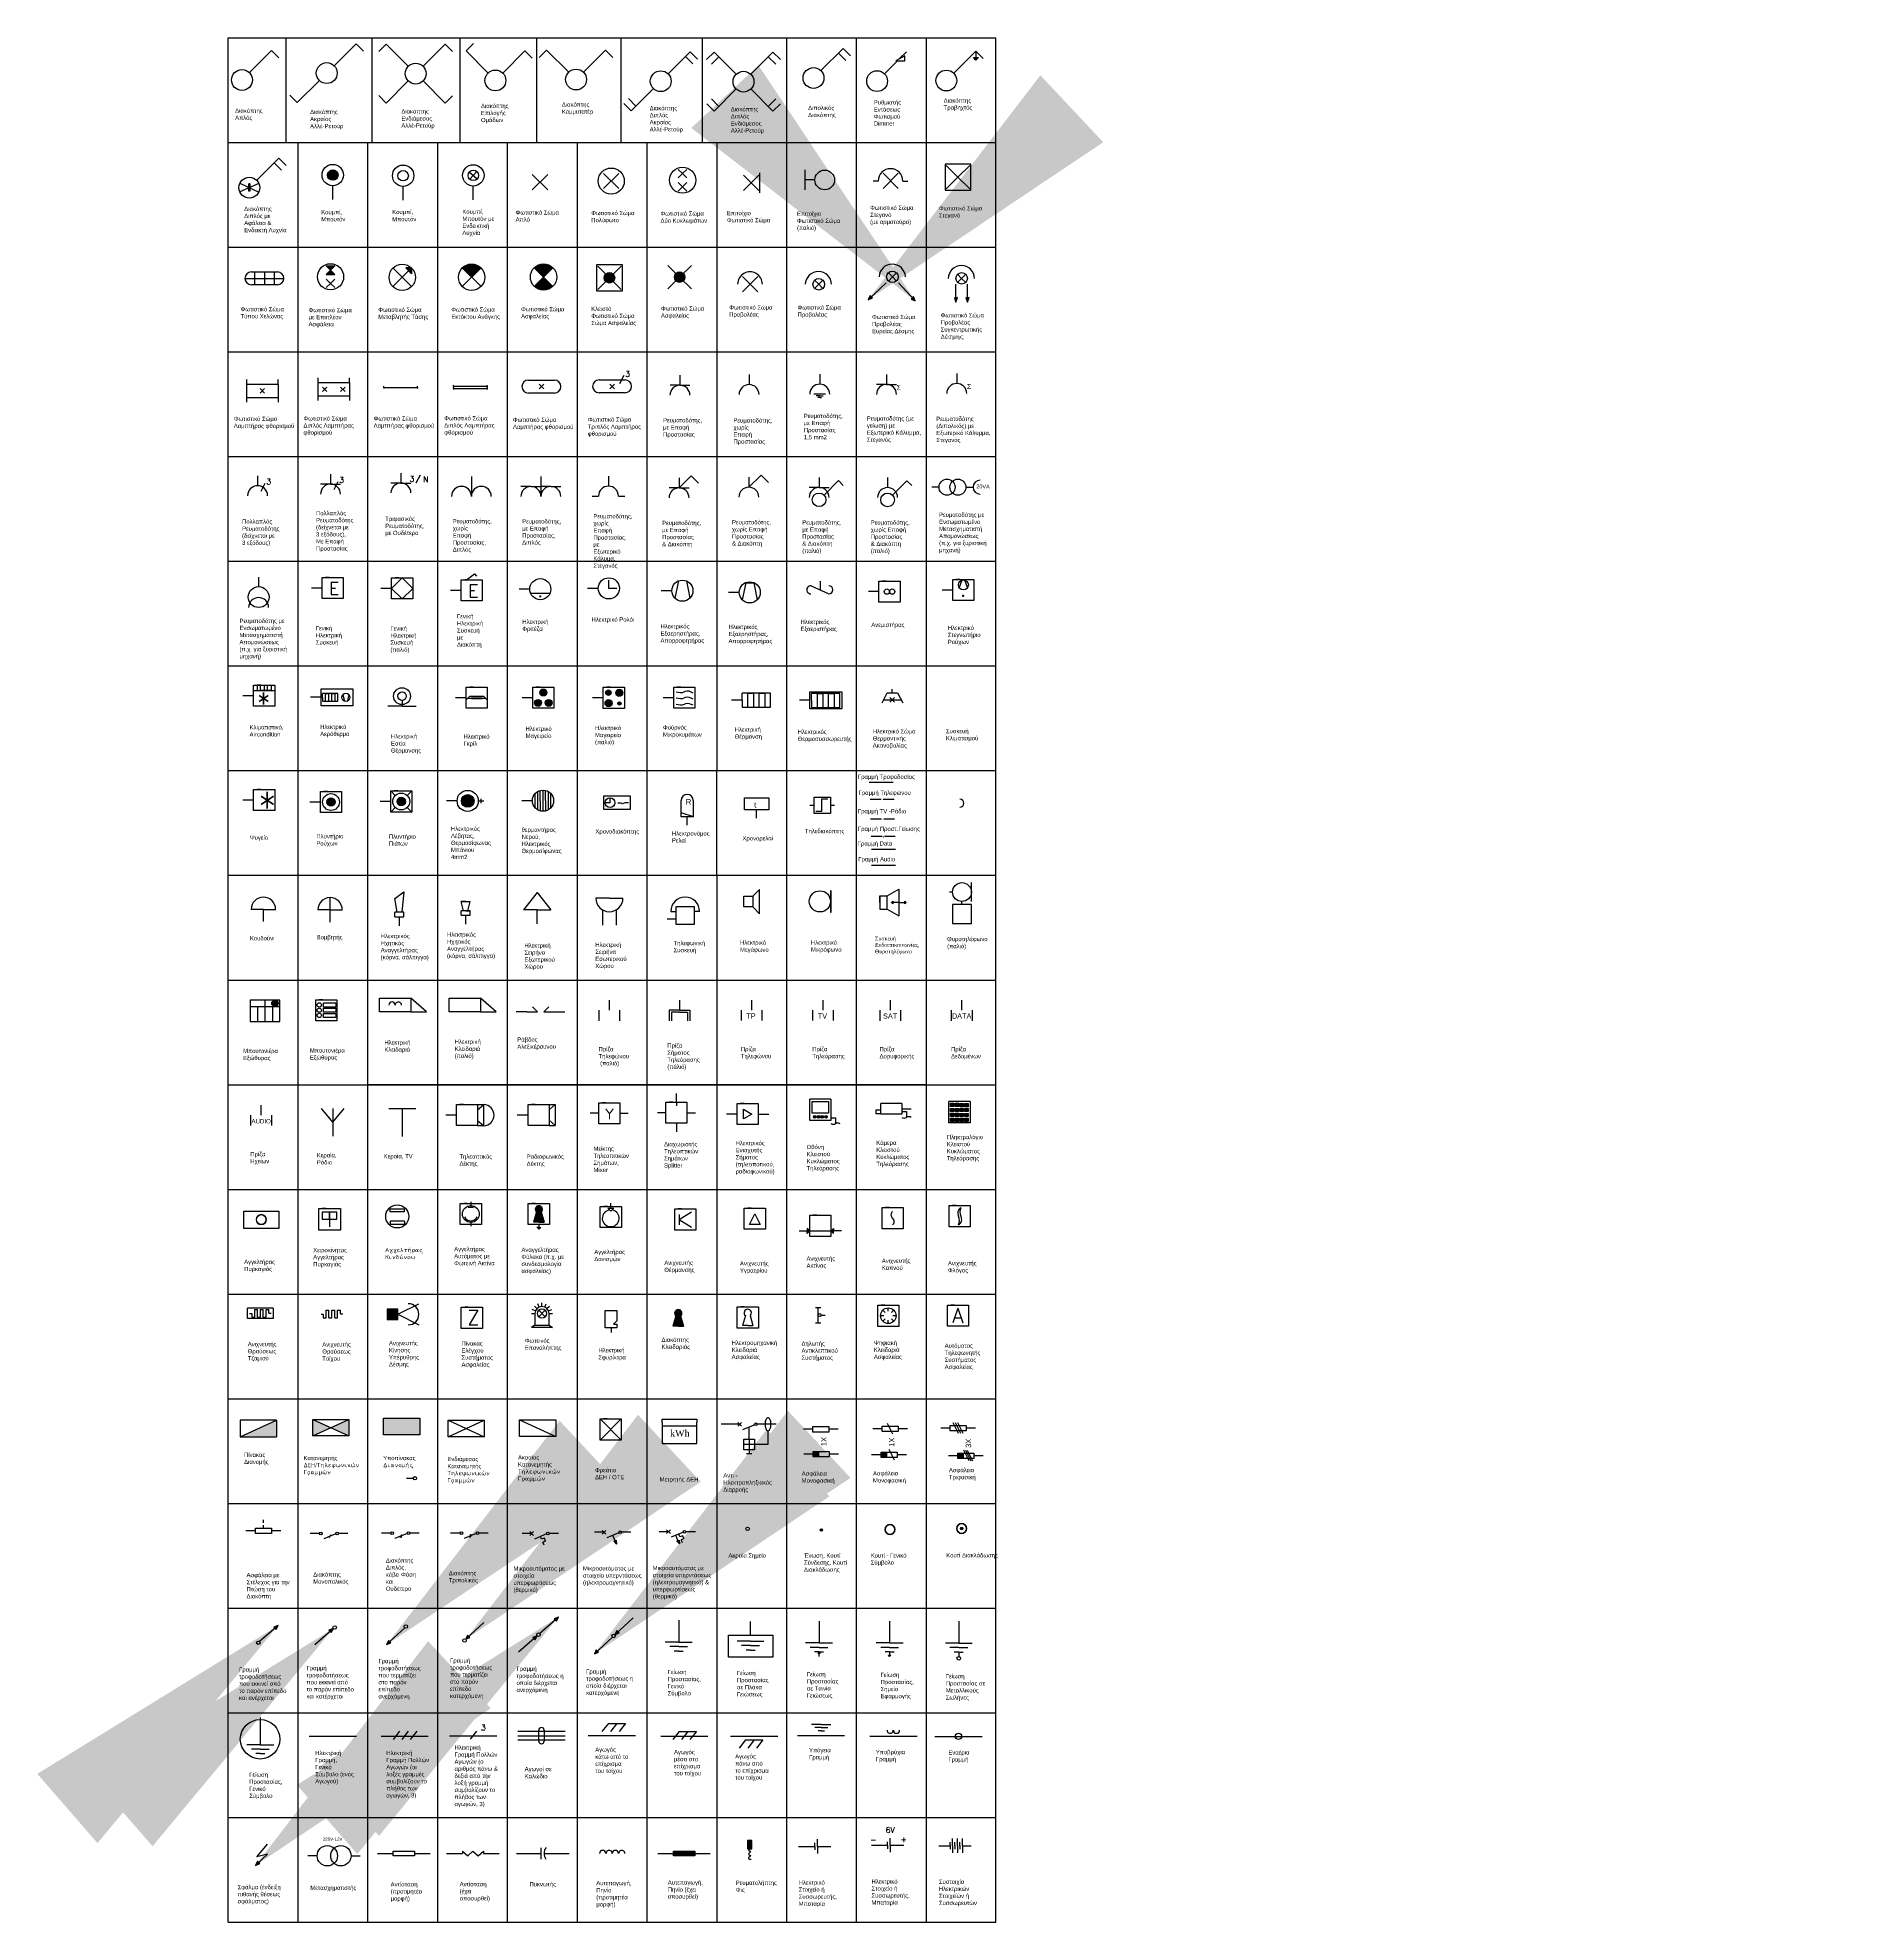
# Model space of a CAD drawing. Header units: millimetres. Extents: x 3223 to 6476, y 1066 to 2142.
# Drawn here: x 3223.46 to 3239.61, y 1066.32 to 1083.2 of the extents above; entities outside this region: 1.
import ezdxf

# ---------------------------------------------------------------- set-up
doc = ezdxf.new("R2010")
doc.units = ezdxf.units.MM
doc.layers.add('συμβολα', color=254, linetype='Continuous')
doc.styles.add('Romans', font='Romans.shx')
doc.styles.get("Standard").update_dxf_attribs({"font": 'arial.ttf'})
doc.styles.add('TXT', font='romans.shx')
doc.styles.add('W4MS1', font='w4ms1')
doc.dimstyles.new('ISO-25', dxfattribs={"dimtxt": 2.5, "dimasz": 2.5, "dimexe": 1.25, "dimexo": 0.625, "dimtad": 1, "dimtxsty": 'Standard', "dimcen": 2.5, "dimadec": 0, "dimazin": 0, "dimtfac": 1, "dimtmove": 0, "dimatfit": 3, "dimfxl": 1, "dimarcsym": 0})
pattern_1 = [(0, (0, 0), (0, 6.985), [5.08, -1.905]), (90, (0, 0), (-6.985, 4e-16), [5.08, -1.905])]

# ---------------------------------------------------------------- blocks, each defined once
blk = doc.blocks.new('A$C19B327CB')
for p, q in [((2, 6.17), (8.17, 0)), ((8.17, 6.17), (2, 0))]:
    blk.add_line(p, q)
blk.add_arc((5, 3), 5, 359.99999, 180.00001)

msp = doc.modelspace()

# ---------------------------------------------------------------- hatches: boundary and pattern name
h = msp.add_hatch()
h.set_pattern_fill('ANGLE', color=3)
h.set_pattern_definition([(0, (2.044, 0.715), (0, 6.985), [5.08, -1.905]), (90, (2.044, 0.715), (-6.985, 4e-16), [5.08, -1.905])])
edge = h.paths.add_edge_path()
edge.add_arc((3235.34, 1075.583), 0.015, 0, 360)
h = msp.add_hatch()
h.set_pattern_fill('ANGLE', color=40)
h.set_pattern_definition([(0, (-1.226, 0.8646), (0, 6.985), [5.08, -1.905]), (90, (-1.226, 0.8646), (-6.985, 4e-16), [5.08, -1.905])])
edge = h.paths.add_edge_path()
edge.add_arc((3237.418, 1075.565), 0.015, 0, 360)
h = msp.add_hatch()
h.set_pattern_fill('ANGLE', color=3)
h.set_pattern_definition([(0, (4.38, 0.7125), (0, 6.985), [5.08, -1.905]), (90, (4.38, 0.7125), (-6.985, 4e-16), [5.08, -1.905])])
edge = h.paths.add_edge_path()
edge.add_arc((3237.676, 1075.58), 0.015, 0, 360)
h = msp.add_hatch()
h.set_pattern_fill('ANGLE', color=40)
h.set_pattern_definition(pattern_1)
edge = h.paths.add_edge_path()
edge.add_arc((3238.018, 1075.557), 0.0167, 0, 360)
h = msp.add_hatch()
h.set_pattern_fill('ANGLE', color=3)
h.set_pattern_definition([(0, (1.7735, -0.234), (0, 6.985), [5.08, -1.905]), (90, (1.7735, -0.234), (-6.985, 4e-16), [5.08, -1.905])])
edge = h.paths.add_edge_path()
edge.add_arc((3235.07, 1074.633), 0.015, 0, 360)
h = msp.add_hatch()
h.set_pattern_fill('ANGLE', color=5)
h.set_pattern_definition([(0, (1.501, -1.692), (0, 6.985), [5.08, -1.905]), (90, (1.501, -1.692), (-6.985, 4e-16), [5.08, -1.905])])
edge = h.paths.add_edge_path()
edge.add_arc((3235.063, 1073.129), 0.015, 0, 360)
h = msp.add_hatch()
h.set_pattern_fill('ANGLE', color=6)
h.set_pattern_definition([(0, (-1.962, 3.3754), (0, 6.985), [5.08, -1.905]), (90, (-1.962, 3.3754), (-6.985, 4e-16), [5.08, -1.905])])
edge = h.paths.add_edge_path()
edge.add_arc((3235.116, 1073.075), 0.015, 0, 360)
h = msp.add_hatch()
h.set_pattern_fill('ANGLE', color=6)
h.set_pattern_definition([(0, (-0.667, 3.38), (0, 6.985), [5.08, -1.905]), (90, (-0.667, 3.38), (-6.985, 4e-16), [5.08, -1.905])])
edge = h.paths.add_edge_path()
edge.add_arc((3236.411, 1073.08), 0.015, 0, 360)
h = msp.add_hatch()
h.set_pattern_fill('ANGLE', color=3)
h.set_pattern_definition([(0, (4.715, -1.799), (0, 6.985), [5.08, -1.905]), (90, (4.715, -1.799), (-6.985, 4e-16), [5.08, -1.905])])
edge = h.paths.add_edge_path()
edge.add_arc((3238.011, 1073.069), 0.015, 0, 360)
h = msp.add_hatch()
h.set_pattern_fill('ANGLE', color=5)
h.set_pattern_definition([(0, (1.503, -1.7975), (0, 6.985), [5.08, -1.905]), (90, (1.503, -1.7975), (-6.985, 4e-16), [5.08, -1.905])])
edge = h.paths.add_edge_path()
edge.add_arc((3235.066, 1073.023), 0.015, 0, 360)
h = msp.add_hatch()
h.set_pattern_fill('ANGLE', color=3)
h.set_pattern_definition([(0, (2.935, -1.8105), (0, 6.985), [5.08, -1.905]), (90, (2.935, -1.8105), (-6.985, 4e-16), [5.08, -1.905])])
edge = h.paths.add_edge_path()
edge.add_arc((3236.231, 1073.057), 0.015, 0, 360)
h = msp.add_hatch()
h.set_pattern_fill('ANGLE', color=5)
h.set_pattern_definition(pattern_1)
edge = h.paths.add_edge_path()
edge.add_arc((3237.224, 1073.029), 0.00937, 0, 360)
h = msp.add_hatch()
h.set_pattern_fill('ANGLE', color=3)
h.set_pattern_definition([(0, (4.723, -1.861), (0, 6.985), [5.08, -1.905]), (90, (4.723, -1.861), (-6.985, 4e-16), [5.08, -1.905])])
edge = h.paths.add_edge_path()
edge.add_arc((3238.019, 1073.007), 0.015, 0, 360)
h = msp.add_hatch()
h.set_pattern_fill('ANGLE', color=3)
h.set_pattern_definition([(0, (1.741, -3.081), (0, 6.985), [5.08, -1.905]), (90, (1.741, -3.081), (-6.985, 4e-16), [5.08, -1.905])])
edge = h.paths.add_edge_path()
edge.add_arc((3235.037, 1071.787), 0.015, 0, 360)
h = msp.add_hatch()
h.set_pattern_fill('ANGLE', color=5)
h.set_pattern_definition(pattern_1)
edge = h.paths.add_edge_path()
edge.add_arc((3235.056, 1071.285), 0.0171, 0, 360)
edge = h.paths.add_edge_path()
edge.add_arc((3235.059, 1071.737), 0.0142, 0, 360)
h = msp.add_hatch()
h.set_pattern_fill('ANGLE', color=242)
h.set_pattern_definition(pattern_1)
edge = h.paths.add_edge_path()
edge.add_arc((3239.299, 1071.642), 0.00534, 0, 360)
h = msp.add_hatch()
h.set_pattern_fill('ANGLE', color=1)
h.set_pattern_definition(pattern_1)
edge = h.paths.add_edge_path()
edge.add_arc((3239.422, 1071.588), 0.0115, 0, 360)
h = msp.add_hatch()
h.set_pattern_fill('ANGLE', color=1)
h.set_pattern_definition(pattern_1)
edge = h.paths.add_edge_path()
edge.add_arc((3239.454, 1071.614), 0.0116, 0, 360)
h = msp.add_hatch()
h.set_pattern_fill('ANGLE', color=1)
h.set_pattern_definition(pattern_1)
edge = h.paths.add_edge_path()
edge.add_arc((3239.499, 1071.673), 0.00532, 0, 360)
h = msp.add_hatch()
h.set_pattern_fill('ANGLE', color=210)
h.set_pattern_definition(pattern_1)
edge = h.paths.add_edge_path()
edge.add_arc((3239.518, 1071.656), 0.00322, 0, 360)
h = msp.add_hatch()
h.set_pattern_fill('ANGLE', color=210, angle=90)
h.set_pattern_definition([(90, (4309.983, -2166.188), (-6.985, 4e-16), [5.08, -1.905]), (180, (4309.983, -2166.188), (-9e-16, -6.985), [5.08, -1.905])])
edge = h.paths.add_edge_path()
edge.add_arc((3239.596, 1071.656), 0.0167, 0, 360)
h = msp.add_hatch()
h.set_pattern_fill('ANGLE', color=1)
h.set_pattern_definition(pattern_1)
edge = h.paths.add_edge_path()
edge.add_arc((3237.261, 1071.026), 0.00532, 0, 360)
h = msp.add_hatch()
h.set_pattern_fill('ANGLE', color=1)
h.set_pattern_definition(pattern_1)
edge = h.paths.add_edge_path()
edge.add_arc((3237.284, 1071.028), 0.00505, 0, 360)
h = msp.add_hatch()
h.set_pattern_fill('ANGLE', color=1)
h.set_pattern_definition(pattern_1)
edge = h.paths.add_edge_path()
edge.add_arc((3237.307, 1071.028), 0.00498, 0, 360)
h = msp.add_hatch()
h.set_pattern_fill('ANGLE', color=3)
h.set_pattern_definition(pattern_1)
edge = h.paths.add_edge_path()
edge.add_arc((3237.33, 1071.021), 0.00539, 0, 360)
h = msp.add_hatch()
h.set_pattern_fill('ANGLE', color=242)
h.set_pattern_definition(pattern_1)
edge = h.paths.add_edge_path()
edge.add_arc((3237.363, 1071.03), 0.00502, 0, 360)
h = msp.add_hatch()
h.set_pattern_fill('ANGLE', color=5)
h.set_pattern_definition(pattern_1)
edge = h.paths.add_edge_path()
edge.add_arc((3237.246, 1070.648), 0.00496, 0, 360)
h = msp.add_hatch()
h.set_pattern_fill('ANGLE', color=5)
h.set_pattern_definition(pattern_1)
edge = h.paths.add_edge_path()
edge.add_arc((3237.265, 1070.65), 0.00527, 0, 360)
h = msp.add_hatch()
h.set_pattern_fill('ANGLE', color=3)
h.set_pattern_definition(pattern_1)
edge = h.paths.add_edge_path()
edge.add_arc((3237.279, 1070.659), 0.00632, 0, 360)
h = msp.add_hatch()
h.set_pattern_fill('ANGLE', color=3)
h.set_pattern_definition(pattern_1)
edge = h.paths.add_edge_path()
edge.add_arc((3237.3, 1070.655), 0.00719, 0, 360)
h = msp.add_hatch()
h.set_pattern_fill('ANGLE', color=210)
h.set_pattern_definition(pattern_1)
edge = h.paths.add_edge_path()
edge.add_arc((3237.313, 1070.672), 0.00363, 0, 360)
h = msp.add_hatch()
h.set_pattern_fill('ANGLE', color=3)
h.set_pattern_definition([(0, (-3.884, 0.764), (0, 6.985), [5.08, -1.905]), (90, (-3.884, 0.764), (-6.985, 4e-16), [5.08, -1.905])])
edge = h.paths.add_edge_path()
edge.add_arc((3232.853, 1070.473), 0.015, 0, 360)
h = msp.add_hatch()
h.set_pattern_fill('ANGLE', color=6)
h.set_pattern_definition([(0, (-4.186, 0.707), (0, 6.985), [5.08, -1.905]), (90, (-4.186, 0.707), (-6.985, 4e-16), [5.08, -1.905])])
edge = h.paths.add_edge_path()
edge.add_arc((3232.892, 1070.407), 0.015, 0, 360)
h = msp.add_hatch()
h.set_pattern_fill('ANGLE', color=6)
h.set_pattern_definition([(0, (-3.782, 0.703), (0, 6.985), [5.08, -1.905]), (90, (-3.782, 0.703), (-6.985, 4e-16), [5.08, -1.905])])
edge = h.paths.add_edge_path()
edge.add_arc((3233.296, 1070.403), 0.015, 0, 360)
h = msp.add_hatch()
h.set_pattern_fill('ANGLE', color=3)
h.set_pattern_definition([(0, (-3.302, 0.755), (0, 6.985), [5.08, -1.905]), (90, (-3.302, 0.755), (-6.985, 4e-16), [5.08, -1.905])])
edge = h.paths.add_edge_path()
edge.add_arc((3233.435, 1070.464), 0.015, 0, 360)
h = msp.add_hatch()
h.set_pattern_fill('ANGLE', color=3)
h.set_pattern_definition([(0, (1.758, -4.374), (0, 6.985), [5.08, -1.905]), (90, (1.758, -4.374), (-6.985, 4e-16), [5.08, -1.905])])
edge = h.paths.add_edge_path()
edge.add_arc((3235.054, 1070.494), 0.015, 0, 360)
h = msp.add_hatch()
h.set_pattern_fill('ANGLE', color=5)
h.set_pattern_definition([(0, (1.493, -4.295), (0, 6.985), [5.08, -1.905]), (90, (1.493, -4.295), (-6.985, 4e-16), [5.08, -1.905])])
edge = h.paths.add_edge_path()
edge.add_arc((3235.055, 1070.526), 0.015, 0, 360)
h = msp.add_hatch()
h.set_pattern_fill('ANGLE', color=40)
h.set_pattern_definition([(0, (-3.553, -4.25), (0, 6.985), [5.08, -1.905]), (90, (-3.553, -4.25), (-6.985, 4e-16), [5.08, -1.905])])
edge = h.paths.add_edge_path()
edge.add_arc((3235.091, 1070.45), 0.015, 0, 360)
h = msp.add_hatch()
h.set_pattern_fill('ANGLE', color=6)
h.set_pattern_definition([(0, (-1.9676, 0.7146), (0, 6.985), [5.08, -1.905]), (90, (-1.9676, 0.7146), (-6.985, 4e-16), [5.08, -1.905])])
edge = h.paths.add_edge_path()
edge.add_arc((3235.111, 1070.415), 0.015, 0, 360)
h = msp.add_hatch()
h.set_pattern_fill('ANGLE', color=5)
h.set_pattern_definition([(0, (2.353, -4.294), (0, 6.985), [5.08, -1.905]), (90, (2.353, -4.294), (-6.985, 4e-16), [5.08, -1.905])])
edge = h.paths.add_edge_path()
edge.add_arc((3235.915, 1070.527), 0.015, 0, 360)
h = msp.add_hatch()
h.set_pattern_fill('ANGLE', color=3)
h.set_pattern_definition([(0, (2.956, -4.373), (0, 6.985), [5.08, -1.905]), (90, (2.956, -4.373), (-6.985, 4e-16), [5.08, -1.905])])
edge = h.paths.add_edge_path()
edge.add_arc((3236.252, 1070.494), 0.015, 0, 360)
h = msp.add_hatch()
h.set_pattern_fill('ANGLE', color=40)
h.set_pattern_definition([(0, (-2.321, -4.25), (0, 6.985), [5.08, -1.905]), (90, (-2.321, -4.25), (-6.985, 4e-16), [5.08, -1.905])])
edge = h.paths.add_edge_path()
edge.add_arc((3236.323, 1070.45), 0.015, 0, 360)
h = msp.add_hatch()
h.set_pattern_fill('ANGLE', color=5)
h.set_pattern_definition([(0, (2.818, -4.292), (0, 6.985), [5.08, -1.905]), (90, (2.818, -4.292), (-6.985, 4e-16), [5.08, -1.905])])
edge = h.paths.add_edge_path()
edge.add_arc((3236.381, 1070.529), 0.015, 0, 360)
h = msp.add_hatch()
h.set_pattern_fill('ANGLE', color=40)
h.set_pattern_definition([(0, (-1.8554, -4.252), (0, 6.985), [5.08, -1.905]), (90, (-1.8554, -4.252), (-6.985, 4e-16), [5.08, -1.905])])
edge = h.paths.add_edge_path()
edge.add_arc((3236.788, 1070.448), 0.015, 0, 360)
h = msp.add_hatch()
h.set_pattern_fill('ANGLE', color=3)
h.set_pattern_definition([(0, (0.1915, 0.762), (0, 6.985), [5.08, -1.905]), (90, (0.1915, 0.762), (-6.985, 4e-16), [5.08, -1.905])])
edge = h.paths.add_edge_path()
edge.add_arc((3236.928, 1070.47), 0.015, 0, 360)
h = msp.add_hatch()
h.set_pattern_fill('ANGLE', color=5)
h.set_pattern_definition(pattern_1)
edge = h.paths.add_edge_path()
edge.add_arc((3237.19, 1070.509), 0.0142, 0, 360)
h = msp.add_hatch()
h.set_pattern_fill('ANGLE', color=210)
h.set_pattern_definition(pattern_1)
edge = h.paths.add_edge_path()
edge.add_arc((3237.313, 1070.461), 0.00397, 0, 360)
edge = h.paths.add_edge_path()
edge.add_arc((3237.261, 1070.46), 0.00397, 0, 360)
edge = h.paths.add_edge_path()
edge.add_arc((3237.242, 1070.461), 0.00353, 0, 360)
h = msp.add_hatch()
h.set_pattern_fill('ANGLE', color=3)
h.set_pattern_definition([(0, (3.972, -4.371), (0, 6.985), [5.08, -1.905]), (90, (3.972, -4.371), (-6.985, 4e-16), [5.08, -1.905])])
edge = h.paths.add_edge_path()
edge.add_arc((3237.268, 1070.496), 0.015, 0, 360)
h = msp.add_hatch()
h.set_pattern_fill('ANGLE', color=3)
h.set_pattern_definition([(0, (2.7605, -0.44), (0, 6.985), [5.08, -1.905]), (90, (2.7605, -0.44), (-6.985, 4e-16), [5.08, -1.905])])
edge = h.paths.add_edge_path()
edge.add_arc((3239.497, 1069.269), 0.015, 0, 360)
h = msp.add_hatch()
h.set_pattern_fill('ANGLE', color=1)
h.set_pattern_definition(pattern_1)
edge = h.paths.add_edge_path()
edge.add_arc((3239.455, 1068.858), 0.016, 0, 360)
h = msp.add_hatch()
h.set_pattern_fill('ANGLE', color=1)
h.set_pattern_definition(pattern_1)
edge = h.paths.add_edge_path()
edge.add_arc((3239.422, 1068.54), 0.0157, 0, 360)
h = msp.add_hatch()
h.set_pattern_fill('ANGLE', color=3)
h.set_pattern_definition([(0, (2.777, -2.047), (0, 6.985), [5.08, -1.905]), (90, (2.777, -2.047), (-6.985, 4e-16), [5.08, -1.905])])
edge = h.paths.add_edge_path()
edge.add_arc((3239.514, 1067.661), 0.015, 0, 360)
h = msp.add_hatch()
h.set_pattern_fill('ANGLE', color=1)
h.set_pattern_definition(pattern_1)
edge = h.paths.add_edge_path()
edge.add_arc((3239.501, 1067.198), 0.00397, 0, 360)
h = msp.add_hatch()
h.set_pattern_fill('ANGLE', color=1)
h.set_pattern_definition(pattern_1)
edge = h.paths.add_edge_path()
edge.add_arc((3239.455, 1066.958), 0.0125, 0, 360)
h = msp.add_hatch()
h.set_pattern_fill('ANGLE', color=3)
h.set_pattern_definition([(0, (-3.8896, -3.142), (0, 6.985), [5.08, -1.905]), (90, (-3.8896, -3.142), (-6.985, 4e-16), [5.08, -1.905])])
edge = h.paths.add_edge_path()
edge.add_arc((3232.847, 1066.566), 0.015, 0, 360)
h = msp.add_hatch()
h.set_pattern_fill('ANGLE', color=6)
h.set_pattern_definition([(0, (-4.188, -3.086), (0, 6.985), [5.08, -1.905]), (90, (-4.188, -3.086), (-6.985, 4e-16), [5.08, -1.905])])
edge = h.paths.add_edge_path()
edge.add_arc((3232.89, 1066.614), 0.015, 0, 360)
h = msp.add_hatch()
h.set_pattern_fill('ANGLE', color=3)
h.set_pattern_definition([(0, (-0.8664, -3.129), (0, 6.985), [5.08, -1.905]), (90, (-0.8664, -3.129), (-6.985, 4e-16), [5.08, -1.905])])
edge = h.paths.add_edge_path()
edge.add_arc((3235.87, 1066.58), 0.015, 0, 360)
h = msp.add_hatch()
h.set_pattern_fill('ANGLE', color=6)
h.set_pattern_definition([(0, (-1.019, -3.0794), (0, 6.985), [5.08, -1.905]), (90, (-1.019, -3.0794), (-6.985, 4e-16), [5.08, -1.905])])
edge = h.paths.add_edge_path()
edge.add_arc((3236.059, 1066.621), 0.015, 0, 360)
h = msp.add_hatch()
h.set_pattern_fill('ANGLE', color=3)
h.set_pattern_definition([(0, (2.765, -3.131), (0, 6.985), [5.08, -1.905]), (90, (2.765, -3.131), (-6.985, 4e-16), [5.08, -1.905])])
edge = h.paths.add_edge_path()
edge.add_arc((3239.501, 1066.577), 0.015, 0, 360)
at = {"layer": 'συμβολα'}
for points in [[(3231.856, 1083), (3231.879, 1083.023), (3231.834, 1083.023)], [(3227.426, 1081.139, 0.414214), (3227.258, 1081.139), (3227.342, 1081.055)], [(3228.07, 1081.14, 0.414214), (3227.902, 1081.14), (3227.986, 1081.057)], [(3227.946, 1078.197, 1), (3227.967, 1078.197, 1)], [(3231.731, 1078.202, 1), (3231.753, 1078.202, 1)], [(3226.121, 1076.356, 1), (3226.045, 1076.356, 1)], [(3226.75, 1076.361, 1), (3226.674, 1076.361, 1)], [(3227.364, 1076.366, 1), (3227.251, 1076.366, 1)], [(3225.61, 1074.553, 1), (3225.553, 1074.553, 1)], [(3230.424, 1073.537, 1), (3230.402, 1073.537, 1)], [(3230.457, 1073.537, 1), (3230.436, 1073.537, 1)], [(3230.491, 1073.537, 1), (3230.469, 1073.537, 1)], [(3230.524, 1073.537, 1), (3230.503, 1073.537, 1)], [(3230.346, 1072.515), (3230.37, 1072.515), (3230.346, 1072.538)], [(3230.346, 1072.491), (3230.37, 1072.515), (3230.346, 1072.515)], [(3230.582, 1072.538), (3230.559, 1072.515), (3230.582, 1072.515)], [(3230.582, 1072.491), (3230.559, 1072.515), (3230.582, 1072.515)], [(3226.586, 1071.816), (3226.586, 1071.722), (3226.681, 1071.722), (3226.681, 1071.816)], [(3229.213, 1071.754, 2.665754), (3229.17, 1071.754), (3229.144, 1071.664), (3229.192, 1071.664), (3229.239, 1071.664)], [(3230.452, 1068.744), (3230.44, 1068.733), (3230.463, 1068.733)], [(3231.084, 1068.706), (3231.095, 1068.717), (3231.073, 1068.717)], [(3229.812, 1066.982), (3229.85, 1066.982), (3229.85, 1067.058), (3229.812, 1067.058)]]:
    msp.add_hatch(color=256, dxfattribs=at).paths.add_polyline_path(points)
at = {"layer": 'συμβολα', "ltscale": 0.3}
h = msp.add_hatch(color=256, dxfattribs=at)
h.dxf.hatch_style = 1
h.paths.add_polyline_path([(3225.348, 1081.892), (3225.357, 1081.892), (3225.357, 1081.826), (3225.348, 1081.826)])
at = {"layer": 'συμβολα', "ltscale": 2}
h = msp.add_hatch(color=256, dxfattribs=at)
h.dxf.hatch_style = 1
edge = h.paths.add_edge_path()
edge.add_arc((3226.099, 1081.97), 0.0469, 0, 360)
at = {"layer": 'συμβολα', "ltscale": 0.3}
h = msp.add_hatch(color=256, dxfattribs=at)
h.dxf.hatch_style = 1
h.paths.add_polyline_path([(3226.041, 1081.156), (3226.079, 1081.118), (3226.118, 1081.156)])
h.paths.add_polyline_path([(3226.041, 1081.08), (3226.118, 1081.08), (3226.079, 1081.118)])
at = {"layer": 'συμβολα'}
h = msp.add_hatch(color=256, dxfattribs=at)
h.paths.add_polyline_path([(3226.805, 1081.138), (3226.752, 1081.138), (3226.779, 1081.111)])
h.paths.add_polyline_path([(3226.805, 1081.138), (3226.779, 1081.111), (3226.805, 1081.085)])
at = {"layer": 'συμβολα', "ltscale": 0.3}
h = msp.add_hatch(color=256, dxfattribs=at)
h.dxf.hatch_style = 1
h.paths.add_polyline_path([(3228.07, 1080.973), (3227.986, 1081.057), (3227.902, 1080.973, 0.414214)])
at = {"layer": 'συμβολα', "ltscale": 2}
h = msp.add_hatch(color=256, dxfattribs=at)
h.dxf.hatch_style = 1
edge = h.paths.add_edge_path()
edge.add_arc((3228.576, 1081.05), 0.0469, 0, 360)
h = msp.add_hatch(color=256, dxfattribs=at)
h.dxf.hatch_style = 1
edge = h.paths.add_edge_path()
edge.add_arc((3229.204, 1081.056), 0.0469, 0, 360)
at = {"layer": 'συμβολα', "ltscale": 0.3}
h = msp.add_hatch(color=256, dxfattribs=at)
h.dxf.hatch_style = 1
h.paths.add_polyline_path([(3230.892, 1080.853), (3230.93, 1080.87), (3230.909, 1080.89)])
h = msp.add_hatch(color=256, dxfattribs=at)
h.dxf.hatch_style = 1
h.paths.add_polyline_path([(3231.314, 1080.843), (3231.298, 1080.881), (3231.277, 1080.86)])
h = msp.add_hatch(color=256, dxfattribs=at)
h.dxf.hatch_style = 1
h.paths.add_polyline_path([(3231.677, 1080.833), (3231.693, 1080.872), (3231.664, 1080.871)])
h = msp.add_hatch(color=256, dxfattribs=at)
h.dxf.hatch_style = 1
h.paths.add_polyline_path([(3231.781, 1080.833), (3231.796, 1080.872), (3231.767, 1080.871)])
at = {"layer": 'συμβολα'}
h = msp.add_hatch(color=256, dxfattribs=at)
h.paths.add_polyline_path([(3228.016, 1077.337, 1), (3227.953, 1077.337, 1)])
h.paths.add_polyline_path([(3228.063, 1077.243, 1), (3228, 1077.243, 1)])
h.paths.add_polyline_path([(3227.906, 1077.243, 1), (3227.969, 1077.243, 1)])
h = msp.add_hatch(color=256, dxfattribs=at)
h.paths.add_polyline_path([(3228.591, 1077.335, 1), (3228.543, 1077.335, 1)])
h.paths.add_polyline_path([(3228.633, 1077.334, 1), (3228.696, 1077.334, 1)])
h.paths.add_polyline_path([(3228.68, 1077.239, 1), (3228.65, 1077.239, 1)])
h.paths.add_polyline_path([(3228.599, 1077.241, 1), (3228.536, 1077.241, 1)])
h = msp.add_hatch(color=256, dxfattribs=at)
h.paths.add_polyline_path([(3231.102, 1075.455), (3231.113, 1075.467), (3231.113, 1075.444)])
edge = h.paths.add_edge_path()
edge.add_line((3231.167, 1075.455), (3231.102, 1075.455))
h = msp.add_hatch(color=256, dxfattribs=at)
h.paths.add_polyline_path([(3231.232, 1075.455), (3231.22, 1075.444), (3231.22, 1075.467)])
edge = h.paths.add_edge_path()
edge.add_line((3231.167, 1075.455), (3231.232, 1075.455))
h = msp.add_hatch(color=256, dxfattribs=at)
h.paths.add_polyline_path([(3231.66, 1073.658), (3231.629, 1073.658), (3231.629, 1073.629), (3231.66, 1073.629)])
h.paths.add_polyline_path([(3231.703, 1073.658), (3231.672, 1073.658), (3231.672, 1073.629), (3231.703, 1073.629)])
h.paths.add_polyline_path([(3231.715, 1073.628), (3231.745, 1073.628), (3231.745, 1073.657), (3231.715, 1073.657)])
h.paths.add_polyline_path([(3231.788, 1073.657), (3231.758, 1073.657), (3231.758, 1073.628), (3231.788, 1073.628)])
h.paths.add_polyline_path([(3231.788, 1073.613), (3231.757, 1073.613), (3231.757, 1073.584), (3231.788, 1073.584)])
h.paths.add_polyline_path([(3231.745, 1073.584), (3231.745, 1073.613), (3231.714, 1073.613), (3231.714, 1073.584)])
h.paths.add_polyline_path([(3231.702, 1073.584), (3231.702, 1073.613), (3231.672, 1073.613), (3231.672, 1073.584)])
h.paths.add_polyline_path([(3231.659, 1073.584), (3231.659, 1073.613), (3231.629, 1073.613), (3231.629, 1073.584)])
h.paths.add_polyline_path([(3231.66, 1073.569), (3231.629, 1073.569), (3231.629, 1073.54), (3231.66, 1073.54)])
h.paths.add_polyline_path([(3231.703, 1073.54), (3231.703, 1073.569), (3231.672, 1073.569), (3231.672, 1073.54)])
h.paths.add_polyline_path([(3231.745, 1073.568), (3231.715, 1073.568), (3231.715, 1073.539), (3231.745, 1073.539)])
h.paths.add_polyline_path([(3231.758, 1073.539), (3231.788, 1073.539), (3231.788, 1073.568), (3231.758, 1073.568)])
h.paths.add_polyline_path([(3231.757, 1073.495), (3231.788, 1073.495), (3231.788, 1073.524), (3231.757, 1073.524)])
h.paths.add_polyline_path([(3231.745, 1073.495), (3231.745, 1073.524), (3231.714, 1073.524), (3231.714, 1073.495)])
h.paths.add_polyline_path([(3231.672, 1073.495), (3231.702, 1073.495), (3231.702, 1073.524), (3231.672, 1073.524)])
h.paths.add_polyline_path([(3231.629, 1073.495), (3231.659, 1073.495), (3231.659, 1073.524), (3231.629, 1073.524)])
at = {"layer": 'συμβολα', "ltscale": 0.3}
h = msp.add_hatch(color=256, dxfattribs=at)
h.dxf.hatch_style = 1
edge = h.paths.add_edge_path()
edge.add_arc((3227.944, 1072.709), 0.0325, 311.125, 588.875)
edge.add_line((3227.923, 1072.685), (3227.897, 1072.595))
edge.add_line((3227.897, 1072.595), (3227.944, 1072.595))
edge.add_line((3227.944, 1072.595), (3227.991, 1072.595))
edge.add_line((3227.991, 1072.595), (3227.965, 1072.685))
at = {"layer": 'συμβολα'}
h = msp.add_hatch(color=256, dxfattribs=at)
h.set_gradient(color1=(255, 255, 255))
h.paths.add_polyline_path([(3225.594, 1070.671), (3225.594, 1070.82), (3225.27, 1070.671)])
h = msp.add_hatch(color=256, dxfattribs=at)
h.paths.add_polyline_path([(3226.081, 1070.754), (3225.919, 1070.828), (3225.919, 1070.68)])
h.paths.add_polyline_path([(3226.244, 1070.828), (3226.081, 1070.754), (3226.244, 1070.68)])
at = {"layer": 'συμβολα', "ltscale": 0.3}
h = msp.add_hatch(color=256, dxfattribs=at)
h.dxf.hatch_style = 1
h.paths.add_polyline_path([(3226.878, 1070.69), (3226.878, 1070.839), (3226.554, 1070.839), (3226.554, 1070.69)])
at = {"layer": 'συμβολα'}
h = msp.add_hatch(color=256, dxfattribs=at)
h.dxf.hatch_style = 1
h.paths.add_polyline_path([(3230.399, 1070.541), (3230.399, 1070.493), (3230.448, 1070.493), (3230.448, 1070.541)])
h = msp.add_hatch(color=256, dxfattribs=at)
h.dxf.hatch_style = 1
h.paths.add_polyline_path([(3231.007, 1070.535), (3231.007, 1070.487), (3231.055, 1070.487), (3231.055, 1070.535)])
h = msp.add_hatch(color=256, dxfattribs=at)
h.dxf.hatch_style = 1
h.paths.add_polyline_path([(3231.694, 1070.525), (3231.694, 1070.477), (3231.742, 1070.477), (3231.742, 1070.525)])
h = msp.add_hatch(color=256, dxfattribs=at)
h.dxf.hatch_style = 1
h.paths.add_polyline_path([(3228.637, 1069.747), (3228.615, 1069.737), (3228.639, 1069.712)])
h = msp.add_hatch(color=256, dxfattribs=at)
h.dxf.hatch_style = 1
h.paths.add_polyline_path([(3229.202, 1069.713), (3229.2, 1069.747), (3229.178, 1069.737)])
at = {"layer": 'συμβολα', "ltscale": 0.3}
h = msp.add_hatch(color=256, dxfattribs=at)
h.dxf.hatch_style = 1
edge = h.paths.add_edge_path()
edge.add_arc((3230.473, 1069.838), 0.0106, 0, 360)
h = msp.add_hatch(color=256, dxfattribs=at)
h.dxf.hatch_style = 1
edge = h.paths.add_edge_path()
edge.add_arc((3231.729, 1069.851), 0.0106, 0, 360)
h = msp.add_hatch(color=256, dxfattribs=at)
h.dxf.hatch_style = 1
h.paths.add_polyline_path([(3228.119, 1069.058), (3228.081, 1069.043), (3228.101, 1069.022)])
h = msp.add_hatch(color=256, dxfattribs=at)
h.dxf.hatch_style = 1
h.paths.add_polyline_path([(3225.611, 1068.983), (3225.572, 1068.968), (3225.593, 1068.947)])
h = msp.add_hatch(color=256, dxfattribs=at)
h.dxf.hatch_style = 1
h.paths.add_polyline_path([(3226.104, 1068.955), (3226.065, 1068.94), (3226.085, 1068.919)])
h = msp.add_hatch(color=256, dxfattribs=at)
h.dxf.hatch_style = 1
h.paths.add_polyline_path([(3227.289, 1068.859), (3227.327, 1068.876), (3227.306, 1068.896)])
h = msp.add_hatch(color=256, dxfattribs=at)
h.dxf.hatch_style = 1
h.paths.add_polyline_path([(3227.93, 1068.891), (3227.891, 1068.876), (3227.911, 1068.855)])
h = msp.add_hatch(color=256, dxfattribs=at)
h.dxf.hatch_style = 1
h.paths.add_polyline_path([(3228.625, 1068.9), (3228.664, 1068.916), (3228.643, 1068.937)])
h = msp.add_hatch(color=256, dxfattribs=at)
h.dxf.hatch_style = 1
h.paths.add_polyline_path([(3226.581, 1068.811), (3226.619, 1068.827), (3226.598, 1068.847)])
h = msp.add_hatch(color=256, dxfattribs=at)
h.dxf.hatch_style = 1
h.paths.add_polyline_path([(3228.441, 1068.728), (3228.479, 1068.744), (3228.458, 1068.764)])
h = msp.add_hatch(color=256, dxfattribs=at)
h.dxf.hatch_style = 1
h.paths.add_polyline_path([(3225.407, 1066.834), (3225.445, 1066.85), (3225.424, 1066.871)])
h = msp.add_hatch(color=256, dxfattribs=at)
h.dxf.hatch_style = 1
h.paths.add_polyline_path([(3229.149, 1066.961), (3229.149, 1066.92), (3229.339, 1066.92), (3229.339, 1066.961)])

# ---------------------------------------------------------------- linework, layer by layer
for p, q in [((3225.161, 1066.325), (3225.161, 1083.2)), ((3225.678, 1083.2), (3225.678, 1082.262)), ((3226.448, 1083.2), (3226.448, 1082.262)), ((3227.237, 1083.2), (3227.237, 1082.262)), ((3227.922, 1083.2), (3227.922, 1082.262)), ((3228.679, 1083.2), (3228.679, 1082.262)), ((3229.407, 1083.2), (3229.407, 1082.262)), ((3231.22, 1083.038), (3231.139, 1082.993)), ((3231.22, 1082.993), (3231.22, 1083.038)), ((3230.658, 1083.028), (3230.658, 1083.028)), ((3231.139, 1082.993), (3231.22, 1082.993)), ((3228.668, 1082.579), (3228.668, 1082.579)), ((3229.479, 1082.576), (3229.479, 1082.576)), ((3225.438, 1081.894), (3225.267, 1081.821)), ((3225.268, 1081.898), (3225.437, 1081.817)), ((3225.352, 1081.892), (3225.352, 1081.897)), ((3227.321, 1081.998), (3227.392, 1081.937)), ((3227.389, 1082.002), (3227.325, 1081.933)), ((3229.918, 1081.991), (3229.918, 1081.811)), ((3230.324, 1082.016), (3230.324, 1081.837)), ((3230.413, 1081.926), (3230.324, 1081.926)), ((3225.352, 1081.822), (3225.352, 1081.826)), ((3226.041, 1081.156), (3226.118, 1081.156)), ((3226.041, 1081.08), (3226.118, 1081.08)), ((3230.449, 1080.992), (3230.412, 1081.028)), ((3230.449, 1080.992), (3230.486, 1081.028)), ((3231.109, 1081.058), (3231.073, 1081.094)), ((3231.109, 1081.058), (3231.073, 1081.021)), ((3231.109, 1081.058), (3231.146, 1081.094)), ((3231.109, 1081.058), (3231.146, 1081.021)), ((3231.729, 1081.045), (3231.692, 1081.081)), ((3231.729, 1081.045), (3231.692, 1081.008)), ((3231.729, 1081.045), (3231.765, 1081.081)), ((3231.729, 1081.045), (3231.765, 1081.008)), ((3230.449, 1080.992), (3230.412, 1080.955)), ((3230.449, 1080.992), (3230.486, 1080.955)), ((3230.909, 1080.89), (3230.892, 1080.853)), ((3230.892, 1080.853), (3230.93, 1080.87)), ((3230.93, 1080.87), (3230.909, 1080.89)), ((3231.298, 1080.881), (3231.277, 1080.86)), ((3231.277, 1080.86), (3231.314, 1080.843)), ((3231.314, 1080.843), (3231.298, 1080.881)), ((3231.693, 1080.872), (3231.664, 1080.871)), ((3231.664, 1080.871), (3231.677, 1080.833)), ((3231.677, 1080.833), (3231.677, 1080.993)), ((3231.677, 1080.833), (3231.693, 1080.872)), ((3231.796, 1080.872), (3231.767, 1080.871)), ((3231.767, 1080.871), (3231.781, 1080.833)), ((3231.781, 1080.833), (3231.781, 1080.993)), ((3231.781, 1080.833), (3231.796, 1080.872)), ((3228.705, 1080.174), (3228.667, 1080.1)), ((3225.492, 1079.209), (3225.454, 1079.135)), ((3226.145, 1079.224), (3226.107, 1079.15)), ((3226.882, 1079.284), (3226.844, 1079.21)), ((3227.34, 1079.271), (3227.34, 1079.093)), ((3227.962, 1079.27), (3227.962, 1079.092)), ((3228.421, 1079.095), (3228.478, 1079.095)), ((3228.657, 1079.095), (3228.714, 1079.095)), ((3226.72, 1078.363), (3226.626, 1078.269)), ((3226.815, 1078.269), (3226.72, 1078.363)), ((3228.57, 1078.269), (3228.57, 1078.343)), ((3226.626, 1078.269), (3226.72, 1078.174)), ((3226.72, 1078.174), (3226.815, 1078.269)), ((3227.87, 1078.225), (3228.044, 1078.226)), ((3228.643, 1078.269), (3228.57, 1078.269)), ((3227.981, 1076.273), (3227.981, 1076.462)), ((3231.007, 1076.38), (3230.909, 1076.38)), ((3231.017, 1076.38), (3231.018, 1076.38)), ((3231.125, 1076.38), (3231.027, 1076.38)), ((3231.011, 1076.202), (3230.913, 1076.202)), ((3231.016, 1076.202), (3231.017, 1076.202)), ((3231.026, 1076.202), (3231.027, 1076.202)), ((3231.129, 1076.202), (3231.031, 1076.202)), ((3231.017, 1076.046), (3230.92, 1076.046)), ((3231.023, 1076.046), (3231.023, 1076.046)), ((3231.027, 1076.045), (3231.028, 1076.045)), ((3231.033, 1076.046), (3231.033, 1076.046)), ((3231.135, 1076.046), (3231.038, 1076.046)), ((3231.817, 1075.465), (3231.817, 1075.634)), ((3227.289, 1075.464), (3227.248, 1075.464)), ((3227.248, 1075.464), (3227.289, 1075.464)), ((3227.269, 1075.383), (3227.248, 1075.464)), ((3227.289, 1075.464), (3227.33, 1075.464)), ((3227.309, 1075.383), (3227.33, 1075.464)), ((3227.289, 1075.383), (3227.248, 1075.383)), ((3227.289, 1075.383), (3227.33, 1075.383)), ((3228.514, 1075.39), (3228.514, 1075.252)), ((3228.636, 1075.39), (3228.636, 1075.252)), ((3229.125, 1075.376), (3229.174, 1075.376)), ((3229.174, 1075.42), (3229.333, 1075.42)), ((3229.383, 1075.376), (3229.333, 1075.376)), ((3227.395, 1073.647), (3227.449, 1073.647)), ((3227.395, 1073.599), (3227.449, 1073.646)), ((3227.449, 1073.647), (3227.449, 1073.458)), ((3228.036, 1073.648), (3228.09, 1073.648)), ((3228.036, 1073.601), (3228.09, 1073.648)), ((3228.09, 1073.648), (3228.09, 1073.459)), ((3227.395, 1073.505), (3227.449, 1073.458)), ((3227.395, 1073.458), (3227.449, 1073.458)), ((3228.036, 1073.506), (3228.09, 1073.459)), ((3228.036, 1073.459), (3228.09, 1073.459)), ((3227.335, 1072.775), (3227.335, 1072.729)), ((3228.588, 1072.719), (3228.588, 1072.765)), ((3226.613, 1072.714), (3226.738, 1072.714)), ((3226.738, 1072.687), (3226.613, 1072.687)), ((3226.74, 1072.602), (3226.615, 1072.602)), ((3227.312, 1072.729), (3227.358, 1072.729)), ((3227.335, 1072.605), (3227.335, 1072.558)), ((3226.615, 1072.575), (3226.74, 1072.575)), ((3228.492, 1070.832), (3228.681, 1070.643)), ((3228.681, 1070.832), (3228.492, 1070.643)), ((3225.478, 1069.903), (3225.478, 1069.929)), ((3225.478, 1069.854), (3225.478, 1069.88)), ((3228.119, 1069.058), (3228.081, 1069.043)), ((3228.081, 1069.043), (3228.101, 1069.022)), ((3228.101, 1069.022), (3228.119, 1069.058)), ((3225.611, 1068.983), (3225.572, 1068.968)), ((3225.572, 1068.968), (3225.593, 1068.947)), ((3225.593, 1068.947), (3225.611, 1068.983)), ((3226.104, 1068.955), (3226.065, 1068.94)), ((3226.065, 1068.94), (3226.085, 1068.919)), ((3226.085, 1068.919), (3226.104, 1068.955)), ((3227.306, 1068.896), (3227.289, 1068.859)), ((3227.289, 1068.859), (3227.327, 1068.876)), ((3227.327, 1068.876), (3227.306, 1068.896)), ((3227.93, 1068.891), (3227.891, 1068.876)), ((3227.891, 1068.876), (3227.911, 1068.855)), ((3227.911, 1068.855), (3227.93, 1068.891)), ((3228.643, 1068.937), (3228.625, 1068.9)), ((3228.625, 1068.9), (3228.664, 1068.916)), ((3228.664, 1068.916), (3228.643, 1068.937)), ((3226.598, 1068.847), (3226.581, 1068.811)), ((3226.581, 1068.811), (3226.619, 1068.827)), ((3226.619, 1068.827), (3226.598, 1068.847)), ((3228.458, 1068.764), (3228.441, 1068.728)), ((3228.441, 1068.728), (3228.479, 1068.744)), ((3228.479, 1068.744), (3228.458, 1068.764)), ((3225.418, 1066.91), (3225.514, 1067.023)), ((3225.424, 1066.871), (3225.407, 1066.834)), ((3225.407, 1066.834), (3225.445, 1066.85)), ((3225.515, 1066.935), (3225.418, 1066.91)), ((3225.445, 1066.85), (3225.424, 1066.871)), ((3226.5, 1066.941), (3226.641, 1066.941)), ((3226.831, 1066.941), (3226.972, 1066.941)), ((3227.118, 1066.941), (3227.259, 1066.941)), ((3227.259, 1066.961), (3227.307, 1066.92)), ((3227.259, 1066.961), (3227.259, 1066.941)), ((3227.307, 1066.92), (3227.354, 1066.961)), ((3227.354, 1066.961), (3227.402, 1066.92)), ((3227.402, 1066.92), (3227.449, 1066.961)), ((3227.449, 1066.961), (3227.449, 1066.941)), ((3227.449, 1066.941), (3227.59, 1066.941)), ((3227.743, 1066.941), (3227.965, 1066.941)), ((3227.965, 1066.941), (3227.965, 1066.993)), ((3227.965, 1066.889), (3227.965, 1066.941)), ((3227.993, 1066.941), (3228.215, 1066.941)), ((3229.008, 1066.941), (3229.149, 1066.941)), ((3229.339, 1066.941), (3229.479, 1066.941))]:
    msp.add_line(p, q, dxfattribs=at)
at = {"layer": 'συμβολα', "ltscale": 2}
for p, q in [((3225.161, 1083.2), (3225.786, 1083.2)), ((3225.786, 1083.2), (3226.411, 1083.2)), ((3226.411, 1083.2), (3227.036, 1083.2)), ((3227.036, 1083.2), (3227.661, 1083.2)), ((3227.661, 1083.2), (3228.286, 1083.2)), ((3228.286, 1083.2), (3228.911, 1083.2)), ((3228.286, 1083.2), (3228.911, 1083.2)), ((3228.911, 1083.2), (3229.536, 1083.2)), ((3229.536, 1083.2), (3230.161, 1083.2)), ((3230.161, 1083.2), (3230.161, 1076.637)), ((3230.161, 1083.2), (3230.786, 1083.2)), ((3230.786, 1083.2), (3230.786, 1076.637)), ((3230.786, 1083.2), (3231.411, 1083.2)), ((3231.411, 1083.2), (3231.411, 1075.7)), ((3231.411, 1083.2), (3232.036, 1083.2)), ((3232.036, 1066.325), (3232.036, 1083.2)), ((3225.161, 1082.262), (3232.036, 1082.262)), ((3225.786, 1082.262), (3225.786, 1076.637)), ((3226.411, 1082.262), (3226.411, 1075.7)), ((3227.036, 1082.262), (3227.036, 1076.637)), ((3227.661, 1082.262), (3227.661, 1076.637)), ((3228.286, 1082.262), (3228.286, 1076.637)), ((3228.911, 1082.262), (3228.911, 1076.637)), ((3229.536, 1082.262), (3229.536, 1076.637)), ((3225.161, 1081.325), (3232.036, 1081.325)), ((3225.161, 1080.387), (3232.036, 1080.387)), ((3230.161, 1080.387), (3230.161, 1075.7)), ((3230.786, 1080.387), (3230.786, 1075.7)), ((3231.411, 1080.387), (3231.411, 1076.637)), ((3225.161, 1079.45), (3232.036, 1079.45)), ((3225.161, 1078.512), (3232.036, 1078.512)), ((3225.161, 1077.575), (3232.036, 1077.575)), ((3225.161, 1076.637), (3225.786, 1076.637)), ((3225.786, 1076.637), (3226.411, 1076.637)), ((3225.786, 1076.637), (3225.786, 1075.7)), ((3226.411, 1076.637), (3227.036, 1076.637)), ((3227.036, 1076.637), (3227.661, 1076.637)), ((3227.036, 1076.637), (3227.036, 1075.7)), ((3227.661, 1076.637), (3228.286, 1076.637)), ((3227.661, 1076.637), (3227.661, 1075.7)), ((3228.286, 1076.637), (3228.911, 1076.637)), ((3228.286, 1076.637), (3228.286, 1075.7)), ((3228.911, 1076.637), (3229.536, 1076.637)), ((3228.911, 1076.637), (3228.911, 1075.7)), ((3229.536, 1076.637), (3230.161, 1076.637)), ((3229.536, 1075.7), (3229.536, 1076.637)), ((3230.161, 1076.637), (3230.786, 1076.637)), ((3230.786, 1076.637), (3231.411, 1076.637)), ((3231.411, 1076.637), (3232.036, 1076.637)), ((3225.161, 1075.7), (3225.786, 1075.7)), ((3225.161, 1075.7), (3232.036, 1075.7)), ((3225.786, 1075.7), (3225.786, 1071.012)), ((3226.411, 1075.7), (3226.411, 1071.012)), ((3227.036, 1075.7), (3227.036, 1066.325)), ((3227.661, 1075.7), (3227.661, 1066.325)), ((3228.286, 1075.7), (3228.286, 1066.325)), ((3228.911, 1075.7), (3228.911, 1066.325)), ((3229.536, 1075.7), (3229.536, 1066.325)), ((3230.161, 1075.7), (3230.161, 1071.012)), ((3230.786, 1075.7), (3230.786, 1071.012)), ((3231.411, 1075.7), (3232.036, 1075.7)), ((3231.411, 1075.7), (3231.411, 1071.012)), ((3225.161, 1074.762), (3232.036, 1074.762)), ((3230.161, 1074.762), (3230.161, 1066.325)), ((3230.786, 1074.762), (3230.786, 1066.325)), ((3231.411, 1074.762), (3231.411, 1066.325)), ((3225.161, 1073.825), (3232.036, 1073.825)), ((3226.412, 1073.828), (3227.037, 1073.828)), ((3227.037, 1073.828), (3227.662, 1073.828)), ((3227.662, 1073.828), (3228.287, 1073.828)), ((3228.287, 1073.828), (3228.912, 1073.828)), ((3228.287, 1073.828), (3228.912, 1073.828)), ((3228.912, 1073.828), (3229.537, 1073.828)), ((3229.537, 1073.828), (3230.162, 1073.828)), ((3230.162, 1073.828), (3230.787, 1073.828)), ((3230.787, 1073.828), (3231.412, 1073.828)), ((3225.161, 1072.887), (3232.036, 1072.887)), ((3225.161, 1071.95), (3232.036, 1071.95)), ((3225.161, 1071.012), (3225.786, 1071.012)), ((3225.786, 1071.012), (3226.411, 1071.012)), ((3225.786, 1071.012), (3225.786, 1066.325)), ((3226.411, 1071.012), (3227.036, 1071.012)), ((3226.411, 1071.012), (3226.411, 1066.325)), ((3227.036, 1071.012), (3227.661, 1071.012)), ((3227.661, 1071.012), (3228.286, 1071.012)), ((3228.286, 1071.012), (3228.911, 1071.012)), ((3228.911, 1071.012), (3229.536, 1071.012)), ((3229.536, 1071.012), (3230.161, 1071.012)), ((3230.161, 1071.012), (3230.786, 1071.012)), ((3230.786, 1071.012), (3231.411, 1071.012)), ((3231.411, 1071.012), (3232.036, 1071.012)), ((3225.161, 1070.075), (3225.786, 1070.075)), ((3225.161, 1070.075), (3225.786, 1070.075)), ((3225.161, 1070.075), (3232.036, 1070.075)), ((3225.786, 1070.075), (3226.411, 1070.075)), ((3226.411, 1070.075), (3227.036, 1070.075)), ((3227.036, 1070.075), (3227.661, 1070.075)), ((3227.661, 1070.075), (3228.286, 1070.075)), ((3228.286, 1070.075), (3228.911, 1070.075)), ((3228.911, 1070.075), (3229.536, 1070.075)), ((3229.536, 1070.075), (3230.161, 1070.075)), ((3230.161, 1070.075), (3230.786, 1070.075)), ((3230.786, 1070.075), (3231.411, 1070.075)), ((3231.411, 1070.075), (3232.036, 1070.075)), ((3232.036, 1069.137), (3232.036, 1070.075)), ((3225.161, 1069.137), (3225.786, 1069.137)), ((3225.161, 1069.137), (3232.036, 1069.137)), ((3232.036, 1068.2), (3232.036, 1069.137)), ((3225.161, 1068.2), (3232.036, 1068.2)), ((3232.036, 1067.262), (3232.036, 1068.2)), ((3226.697, 1068.035), (3226.639, 1067.963)), ((3226.774, 1068.035), (3226.716, 1067.963)), ((3226.851, 1068.035), (3226.793, 1067.963)), ((3227.387, 1068.036), (3227.33, 1067.964)), ((3227.756, 1068.035), (3228.178, 1068.035)), ((3228.566, 1068.106), (3228.509, 1068.034)), ((3228.566, 1068.106), (3228.72, 1068.106)), ((3228.643, 1068.106), (3228.586, 1068.034)), ((3228.72, 1068.106), (3228.663, 1068.034)), ((3229.201, 1068.034), (3229.143, 1067.962)), ((3229.201, 1068.034), (3229.355, 1068.034)), ((3229.278, 1068.034), (3229.22, 1067.962)), ((3229.355, 1068.034), (3229.297, 1067.962)), ((3225.888, 1067.993), (3226.311, 1067.993)), ((3226.531, 1067.993), (3226.953, 1067.993)), ((3227.144, 1067.994), (3227.567, 1067.994)), ((3227.756, 1067.996), (3228.178, 1067.996)), ((3227.756, 1067.958), (3228.178, 1067.958)), ((3228.385, 1067.998), (3228.808, 1067.998)), ((3229.035, 1067.992), (3229.457, 1067.992)), ((3229.66, 1067.992), (3230.082, 1067.992)), ((3229.795, 1067.958), (3229.738, 1067.885)), ((3229.795, 1067.958), (3229.949, 1067.958)), ((3229.872, 1067.958), (3229.815, 1067.885)), ((3229.949, 1067.958), (3229.892, 1067.885)), ((3230.259, 1067.998), (3230.681, 1067.998)), ((3230.908, 1067.992), (3231.331, 1067.992)), ((3231.49, 1067.989), (3231.912, 1067.989)), ((3225.161, 1067.262), (3225.786, 1067.262)), ((3225.786, 1067.262), (3226.411, 1067.262)), ((3226.411, 1067.262), (3227.036, 1067.262)), ((3227.036, 1067.262), (3227.661, 1067.262)), ((3227.661, 1067.262), (3228.286, 1067.262)), ((3228.286, 1067.262), (3228.911, 1067.262)), ((3228.911, 1067.262), (3229.536, 1067.262)), ((3229.536, 1067.262), (3230.161, 1067.262)), ((3230.161, 1067.262), (3230.786, 1067.262)), ((3230.786, 1067.262), (3231.411, 1067.262)), ((3231.411, 1067.262), (3232.036, 1067.262)), ((3225.161, 1066.325), (3225.786, 1066.325)), ((3225.161, 1066.325), (3225.786, 1066.325)), ((3225.786, 1066.325), (3226.411, 1066.325)), ((3226.411, 1066.325), (3227.036, 1066.325)), ((3227.036, 1066.325), (3227.661, 1066.325)), ((3227.661, 1066.325), (3228.286, 1066.325)), ((3228.286, 1066.325), (3228.911, 1066.325)), ((3228.911, 1066.325), (3229.536, 1066.325)), ((3229.536, 1066.325), (3230.161, 1066.325)), ((3230.161, 1066.325), (3230.786, 1066.325)), ((3230.786, 1066.325), (3231.411, 1066.325)), ((3231.411, 1066.325), (3232.036, 1066.325))]:
    msp.add_line(p, q, dxfattribs=at)
at = {"layer": 'συμβολα'}
for p, q in [((3225.352, 1082.887), (3225.55, 1083.085)), ((3225.55, 1083.085), (3225.616, 1083.019)), ((3226.111, 1082.948), (3226.309, 1083.146)), ((3226.309, 1083.146), (3226.375, 1083.08)), ((3226.578, 1083.142), (3226.512, 1083.076)), ((3226.578, 1083.142), (3226.775, 1082.944)), ((3226.907, 1082.944), (3227.105, 1083.142)), ((3227.105, 1083.142), (3227.171, 1083.076)), ((3227.358, 1083.147), (3227.292, 1083.081)), ((3227.292, 1083.081), (3227.489, 1082.883)), ((3227.621, 1082.883), (3227.819, 1083.081)), ((3227.819, 1083.081), (3227.885, 1083.015)), ((3228.013, 1083.088), (3227.947, 1083.023)), ((3228.013, 1083.088), (3228.211, 1082.891)), ((3228.343, 1082.891), (3228.541, 1083.088)), ((3228.541, 1083.088), (3228.606, 1083.022)), ((3229.101, 1082.876), (3229.299, 1083.074)), ((3229.299, 1083.074), (3229.364, 1083.008)), ((3229.513, 1083.07), (3229.446, 1083.004)), ((3229.512, 1083.07), (3229.71, 1082.872)), ((3229.842, 1082.872), (3230.04, 1083.07)), ((3230.04, 1083.07), (3230.106, 1083.004)), ((3230.469, 1082.905), (3230.667, 1083.103)), ((3230.625, 1083.061), (3230.691, 1082.995)), ((3230.667, 1083.103), (3230.733, 1083.037)), ((3231.174, 1083.013), (3231.236, 1083.074)), ((3231.658, 1082.882), (3231.856, 1083.08)), ((3231.856, 1083.08), (3231.922, 1083.014)), ((3231.856, 1083.08), (3231.856, 1083)), ((3229.256, 1083.031), (3229.322, 1082.965)), ((3229.555, 1083.028), (3229.489, 1082.962)), ((3229.998, 1083.028), (3230.064, 1082.962)), ((3231.038, 1082.876), (3231.155, 1082.993)), ((3231.856, 1083), (3231.834, 1083.023)), ((3231.834, 1083.023), (3231.879, 1083.023)), ((3231.856, 1083), (3231.879, 1083.023)), ((3225.781, 1082.619), (3225.979, 1082.817)), ((3226.578, 1082.615), (3226.775, 1082.813)), ((3226.907, 1082.813), (3227.105, 1082.615)), ((3228.771, 1082.546), (3228.969, 1082.744)), ((3229.512, 1082.543), (3229.71, 1082.741)), ((3229.842, 1082.741), (3230.04, 1082.543)), ((3225.716, 1082.685), (3225.781, 1082.619)), ((3226.512, 1082.681), (3226.578, 1082.615)), ((3227.171, 1082.68), (3227.105, 1082.615)), ((3228.705, 1082.612), (3228.771, 1082.546)), ((3228.747, 1082.654), (3228.813, 1082.588)), ((3229.447, 1082.609), (3229.512, 1082.543)), ((3229.489, 1082.651), (3229.555, 1082.585)), ((3230.064, 1082.651), (3229.998, 1082.585)), ((3230.106, 1082.609), (3230.04, 1082.543)), ((3225.418, 1081.923), (3225.616, 1082.121)), ((3225.574, 1082.079), (3225.64, 1082.013)), ((3225.616, 1082.121), (3225.682, 1082.055)), ((3231.58, 1082.067), (3231.58, 1081.835)), ((3231.812, 1082.067), (3231.58, 1082.067)), ((3231.696, 1081.951), (3231.591, 1082.056)), ((3231.696, 1081.951), (3231.801, 1082.056)), ((3231.812, 1081.835), (3231.812, 1082.067)), ((3226.099, 1081.752), (3226.099, 1081.874)), ((3226.729, 1081.746), (3226.729, 1081.868)), ((3227.357, 1081.749), (3227.357, 1081.872)), ((3227.885, 1081.975), (3228.023, 1081.838)), ((3228.023, 1081.975), (3227.885, 1081.838)), ((3228.523, 1081.985), (3228.66, 1081.848)), ((3228.66, 1081.985), (3228.523, 1081.848)), ((3229.231, 1081.983), (3229.192, 1082.021)), ((3229.231, 1081.983), (3229.192, 1081.944)), ((3229.231, 1081.865), (3229.192, 1081.903)), ((3229.231, 1081.865), (3229.192, 1081.826)), ((3229.231, 1081.983), (3229.269, 1082.021)), ((3229.231, 1081.983), (3229.269, 1081.944)), ((3229.231, 1081.865), (3229.269, 1081.903)), ((3229.231, 1081.865), (3229.269, 1081.826)), ((3229.777, 1081.97), (3229.914, 1081.832)), ((3229.914, 1081.97), (3229.777, 1081.832)), ((3230.981, 1081.916), (3230.936, 1081.916)), ((3231.025, 1081.987), (3231.162, 1081.85)), ((3231.162, 1081.987), (3231.025, 1081.85)), ((3231.203, 1081.916), (3231.248, 1081.916)), ((3231.696, 1081.951), (3231.591, 1081.846)), ((3231.696, 1081.951), (3231.801, 1081.846)), ((3231.58, 1081.835), (3231.812, 1081.835)), ((3225.312, 1081.045), (3225.661, 1081.045)), ((3225.371, 1081.103), (3225.603, 1081.103)), ((3225.4, 1080.987), (3225.4, 1081.103)), ((3225.487, 1081.103), (3225.487, 1080.987)), ((3225.574, 1081.103), (3225.574, 1080.987)), ((3226.079, 1081.118), (3226.041, 1081.156)), ((3226.079, 1081.118), (3226.041, 1081.08)), ((3226.079, 1081), (3226.041, 1081.039)), ((3226.079, 1081.118), (3226.118, 1081.156)), ((3226.079, 1081.118), (3226.118, 1081.08)), ((3226.079, 1081), (3226.118, 1081.039)), ((3226.638, 1081.138), (3226.805, 1080.971)), ((3226.638, 1080.971), (3226.805, 1081.138)), ((3226.805, 1081.138), (3226.752, 1081.138)), ((3226.752, 1081.138), (3226.805, 1081.085)), ((3226.805, 1081.138), (3226.805, 1081.085)), ((3227.258, 1081.139), (3227.426, 1080.971)), ((3227.258, 1080.971), (3227.426, 1081.139)), ((3227.902, 1081.14), (3228.07, 1080.973)), ((3227.902, 1080.973), (3228.07, 1081.14)), ((3228.46, 1081.166), (3228.46, 1080.934)), ((3228.692, 1081.166), (3228.46, 1081.166)), ((3228.576, 1081.05), (3228.471, 1081.155)), ((3228.576, 1081.05), (3228.471, 1080.945)), ((3228.576, 1081.05), (3228.681, 1081.155)), ((3228.576, 1081.05), (3228.681, 1080.945)), ((3228.692, 1080.934), (3228.692, 1081.166)), ((3229.204, 1081.056), (3229.099, 1081.161)), ((3229.204, 1081.056), (3229.099, 1080.951)), ((3229.204, 1081.056), (3229.309, 1081.161)), ((3229.204, 1081.056), (3229.309, 1080.951)), ((3225.603, 1080.987), (3225.371, 1080.987)), ((3226.079, 1081), (3226.041, 1080.962)), ((3226.079, 1081), (3226.118, 1080.962)), ((3228.46, 1080.934), (3228.692, 1080.934)), ((3229.207, 1080.177), (3229.207, 1080.087)), ((3229.826, 1080.183), (3229.826, 1080.094)), ((3230.458, 1080.187), (3230.458, 1080.098)), ((3231.056, 1080.185), (3231.056, 1080.095)), ((3231.685, 1080.193), (3231.685, 1080.103)), ((3225.326, 1080.139), (3225.326, 1079.935)), ((3225.326, 1080.098), (3225.611, 1080.098)), ((3225.489, 1080.017), (3225.449, 1080.058)), ((3225.449, 1080.017), (3225.489, 1080.058)), ((3225.611, 1080.098), (3225.611, 1080.139)), ((3225.611, 1080.098), (3225.611, 1079.935)), ((3225.965, 1080.153), (3225.965, 1079.95)), ((3225.965, 1080.113), (3226.25, 1080.113)), ((3226.047, 1080.031), (3226.006, 1080.072)), ((3226.006, 1080.031), (3226.047, 1080.072)), ((3226.209, 1080.031), (3226.169, 1080.072)), ((3226.169, 1080.031), (3226.209, 1080.072)), ((3226.25, 1080.113), (3226.25, 1080.153)), ((3226.25, 1080.113), (3226.25, 1079.95)), ((3226.556, 1080.069), (3226.556, 1080.079)), ((3226.556, 1080.069), (3226.756, 1080.069)), ((3226.556, 1080.069), (3226.556, 1080.059)), ((3226.756, 1080.069), (3226.856, 1080.069)), ((3226.856, 1080.069), (3226.856, 1080.079)), ((3226.856, 1080.069), (3226.856, 1080.059)), ((3227.181, 1080.079), (3227.181, 1080.089)), ((3227.181, 1080.079), (3227.381, 1080.079)), ((3227.181, 1080.079), (3227.181, 1080.069)), ((3227.181, 1080.059), (3227.181, 1080.069)), ((3227.181, 1080.059), (3227.381, 1080.059)), ((3227.181, 1080.059), (3227.181, 1080.049)), ((3227.381, 1080.079), (3227.481, 1080.079)), ((3227.381, 1080.059), (3227.481, 1080.059)), ((3227.481, 1080.079), (3227.481, 1080.089)), ((3227.481, 1080.079), (3227.481, 1080.069)), ((3227.481, 1080.059), (3227.481, 1080.069)), ((3227.481, 1080.059), (3227.481, 1080.049)), ((3227.851, 1080.134), (3228.083, 1080.134)), ((3228.083, 1080.018), (3227.851, 1080.018)), ((3227.987, 1080.056), (3227.947, 1080.096)), ((3227.947, 1080.056), (3227.987, 1080.096)), ((3228.483, 1080.136), (3228.716, 1080.136)), ((3228.716, 1080.02), (3228.483, 1080.02)), ((3228.62, 1080.057), (3228.579, 1080.098)), ((3228.579, 1080.057), (3228.62, 1080.098)), ((3229.207, 1080.087), (3229.118, 1080.087)), ((3229.207, 1080.087), (3229.297, 1080.087)), ((3230.511, 1080.008), (3230.405, 1080.008)), ((3231.056, 1080.095), (3230.967, 1080.095)), ((3231.056, 1080.095), (3231.146, 1080.095)), ((3225.611, 1079.976), (3225.326, 1079.976)), ((3226.25, 1079.991), (3225.965, 1079.991)), ((3230.458, 1079.993), (3230.427, 1079.993)), ((3230.458, 1079.977), (3230.442, 1079.977)), ((3230.458, 1079.993), (3230.489, 1079.993)), ((3230.458, 1079.977), (3230.473, 1079.977)), ((3225.426, 1079.278), (3225.426, 1079.188)), ((3226.079, 1079.203), (3225.99, 1079.203)), ((3226.079, 1079.292), (3226.079, 1079.203)), ((3226.079, 1079.203), (3226.169, 1079.203)), ((3226.709, 1079.212), (3226.619, 1079.212)), ((3226.709, 1079.302), (3226.709, 1079.212)), ((3226.709, 1079.212), (3226.798, 1079.212)), ((3227.873, 1079.181), (3227.783, 1079.181)), ((3227.873, 1079.181), (3227.962, 1079.181)), ((3228.051, 1079.181), (3227.962, 1079.181)), ((3228.051, 1079.181), (3228.141, 1079.181)), ((3228.567, 1079.274), (3228.567, 1079.184)), ((3229.199, 1079.169), (3229.11, 1079.169)), ((3229.199, 1079.169), (3229.308, 1079.277)), ((3229.199, 1079.258), (3229.199, 1079.169)), ((3229.199, 1079.169), (3229.289, 1079.169)), ((3229.308, 1079.277), (3229.374, 1079.211)), ((3229.824, 1079.174), (3229.933, 1079.283)), ((3229.824, 1079.264), (3229.824, 1079.174)), ((3229.933, 1079.283), (3229.999, 1079.217)), ((3230.453, 1079.172), (3230.364, 1079.172)), ((3230.453, 1079.262), (3230.453, 1079.172)), ((3230.453, 1079.172), (3230.543, 1079.172)), ((3230.497, 1079.105), (3230.626, 1079.234)), ((3230.626, 1079.234), (3230.669, 1079.191)), ((3231.066, 1079.261), (3231.066, 1079.172)), ((3231.109, 1079.104), (3231.239, 1079.233)), ((3231.239, 1079.233), (3231.282, 1079.19)), ((3231.527, 1079.175), (3231.462, 1079.175)), ((3231.766, 1079.175), (3231.831, 1079.175)), ((3225.435, 1078.37), (3225.435, 1078.284)), ((3226.003, 1078.367), (3226.192, 1078.367)), ((3226.003, 1078.178), (3226.003, 1078.367)), ((3226.003, 1078.272), (3226.003, 1078.32)), ((3226.066, 1078.367), (3226.035, 1078.367)), ((3226.129, 1078.367), (3226.161, 1078.367)), ((3226.192, 1078.367), (3226.192, 1078.178)), ((3226.626, 1078.363), (3226.815, 1078.363)), ((3226.626, 1078.174), (3226.626, 1078.363)), ((3226.626, 1078.269), (3226.626, 1078.316)), ((3226.689, 1078.363), (3226.657, 1078.363)), ((3226.752, 1078.363), (3226.783, 1078.363)), ((3226.815, 1078.363), (3226.815, 1078.174)), ((3227.248, 1078.345), (3227.437, 1078.345)), ((3227.248, 1078.156), (3227.248, 1078.345)), ((3227.311, 1078.345), (3227.28, 1078.345)), ((3227.296, 1078.345), (3227.369, 1078.4)), ((3227.369, 1078.4), (3227.385, 1078.378)), ((3227.374, 1078.345), (3227.406, 1078.345)), ((3227.437, 1078.345), (3227.437, 1078.156)), ((3230.463, 1078.332), (3230.463, 1078.256)), ((3230.989, 1078.334), (3231.178, 1078.334)), ((3230.989, 1078.145), (3230.989, 1078.334)), ((3231.052, 1078.334), (3231.021, 1078.334)), ((3231.115, 1078.334), (3231.147, 1078.334)), ((3231.178, 1078.334), (3231.178, 1078.145)), ((3231.65, 1078.348), (3231.839, 1078.348)), ((3231.65, 1078.159), (3231.65, 1078.348)), ((3231.713, 1078.348), (3231.682, 1078.348)), ((3231.732, 1078.343), (3231.708, 1078.276)), ((3231.781, 1078.276), (3231.756, 1078.343)), ((3231.776, 1078.348), (3231.808, 1078.348)), ((3231.839, 1078.348), (3231.839, 1078.159)), ((3226.003, 1078.272), (3225.908, 1078.272)), ((3226.003, 1078.272), (3226.003, 1078.272)), ((3226.192, 1078.178), (3226.003, 1078.178)), ((3226.626, 1078.269), (3226.53, 1078.269)), ((3226.626, 1078.269), (3226.626, 1078.269)), ((3226.815, 1078.174), (3226.626, 1078.174)), ((3227.248, 1078.251), (3227.153, 1078.251)), ((3227.248, 1078.251), (3227.248, 1078.298)), ((3227.248, 1078.251), (3227.248, 1078.251)), ((3227.437, 1078.156), (3227.248, 1078.156)), ((3227.862, 1078.262), (3227.767, 1078.262)), ((3227.862, 1078.262), (3227.862, 1078.262)), ((3228.475, 1078.269), (3228.379, 1078.269)), ((3228.475, 1078.269), (3228.475, 1078.269)), ((3229.134, 1078.248), (3229.039, 1078.248)), ((3229.134, 1078.248), (3229.134, 1078.248)), ((3229.737, 1078.233), (3229.642, 1078.233)), ((3229.737, 1078.233), (3229.737, 1078.233)), ((3230.382, 1078.292), (3230.54, 1078.22)), ((3230.989, 1078.24), (3230.894, 1078.24)), ((3230.989, 1078.24), (3230.989, 1078.287)), ((3230.989, 1078.24), (3230.989, 1078.24)), ((3231.178, 1078.145), (3230.989, 1078.145)), ((3231.65, 1078.253), (3231.555, 1078.253)), ((3231.65, 1078.253), (3231.65, 1078.3)), ((3231.65, 1078.253), (3231.65, 1078.253)), ((3231.839, 1078.159), (3231.65, 1078.159)), ((3231.839, 1078.159), (3231.65, 1078.159)), ((3225.39, 1077.308), (3225.295, 1077.308)), ((3225.39, 1077.403), (3225.579, 1077.403)), ((3225.39, 1077.214), (3225.39, 1077.403)), ((3225.39, 1077.308), (3225.39, 1077.355)), ((3225.39, 1077.355), (3225.579, 1077.355)), ((3225.39, 1077.308), (3225.39, 1077.308)), ((3225.453, 1077.403), (3225.422, 1077.403)), ((3225.422, 1077.403), (3225.422, 1077.355)), ((3225.453, 1077.355), (3225.453, 1077.403)), ((3225.548, 1077.355), (3225.453, 1077.355)), ((3225.485, 1077.403), (3225.485, 1077.355)), ((3225.485, 1077.355), (3225.516, 1077.355)), ((3225.516, 1077.355), (3225.516, 1077.403)), ((3225.516, 1077.403), (3225.548, 1077.403)), ((3225.548, 1077.403), (3225.548, 1077.355)), ((3225.579, 1077.403), (3225.579, 1077.214)), ((3225.994, 1077.37), (3226.28, 1077.37)), ((3225.994, 1077.217), (3225.994, 1077.37)), ((3226.008, 1077.293), (3226.008, 1077.328)), ((3226.145, 1077.328), (3226.008, 1077.328)), ((3226.035, 1077.259), (3226.035, 1077.328)), ((3226.035, 1077.328), (3226.062, 1077.328)), ((3226.062, 1077.328), (3226.062, 1077.259)), ((3226.09, 1077.259), (3226.09, 1077.328)), ((3226.09, 1077.328), (3226.117, 1077.328)), ((3226.117, 1077.328), (3226.117, 1077.259)), ((3226.145, 1077.259), (3226.145, 1077.328)), ((3226.189, 1077.317), (3226.205, 1077.259)), ((3226.242, 1077.319), (3226.232, 1077.261)), ((3226.28, 1077.37), (3226.28, 1077.217)), ((3227.293, 1077.384), (3227.482, 1077.384)), ((3227.293, 1077.195), (3227.293, 1077.384)), ((3227.293, 1077.289), (3227.293, 1077.337)), ((3227.293, 1077.27), (3227.324, 1077.302)), ((3227.451, 1077.302), (3227.324, 1077.302)), ((3227.356, 1077.384), (3227.325, 1077.384)), ((3227.419, 1077.384), (3227.451, 1077.384)), ((3227.482, 1077.27), (3227.451, 1077.302)), ((3227.482, 1077.384), (3227.482, 1077.195)), ((3227.89, 1077.385), (3228.079, 1077.385)), ((3227.89, 1077.196), (3227.89, 1077.385)), ((3227.89, 1077.29), (3227.89, 1077.337)), ((3227.953, 1077.385), (3227.921, 1077.385)), ((3228.016, 1077.385), (3228.047, 1077.385)), ((3228.079, 1077.385), (3228.079, 1077.196)), ((3228.521, 1077.383), (3228.71, 1077.383)), ((3228.521, 1077.194), (3228.521, 1077.383)), ((3228.521, 1077.288), (3228.521, 1077.335)), ((3228.584, 1077.383), (3228.552, 1077.383)), ((3228.647, 1077.383), (3228.678, 1077.383)), ((3228.71, 1077.383), (3228.71, 1077.194)), ((3229.152, 1077.385), (3229.341, 1077.385)), ((3229.152, 1077.196), (3229.152, 1077.385)), ((3229.152, 1077.29), (3229.152, 1077.338)), ((3229.215, 1077.385), (3229.183, 1077.385)), ((3229.278, 1077.385), (3229.309, 1077.385)), ((3229.341, 1077.385), (3229.341, 1077.196)), ((3229.765, 1077.268), (3229.765, 1077.331)), ((3230.017, 1077.331), (3229.765, 1077.331)), ((3229.815, 1077.205), (3229.815, 1077.331)), ((3229.815, 1077.331), (3229.866, 1077.331)), ((3229.866, 1077.331), (3229.866, 1077.205)), ((3229.916, 1077.205), (3229.916, 1077.331)), ((3229.916, 1077.331), (3229.967, 1077.331)), ((3229.967, 1077.331), (3229.967, 1077.205)), ((3230.017, 1077.205), (3230.017, 1077.331)), ((3230.386, 1077.266), (3230.386, 1077.329)), ((3230.638, 1077.329), (3230.386, 1077.329)), ((3230.437, 1077.203), (3230.437, 1077.329)), ((3230.437, 1077.329), (3230.487, 1077.329)), ((3230.487, 1077.329), (3230.487, 1077.203)), ((3230.537, 1077.203), (3230.537, 1077.329)), ((3230.537, 1077.329), (3230.588, 1077.329)), ((3230.588, 1077.329), (3230.588, 1077.203)), ((3230.638, 1077.203), (3230.638, 1077.329)), ((3231.016, 1077.244), (3231.061, 1077.334)), ((3231.061, 1077.334), (3231.155, 1077.334)), ((3231.108, 1077.334), (3231.108, 1077.366)), ((3231.155, 1077.334), (3231.201, 1077.244)), ((3225.579, 1077.214), (3225.39, 1077.214)), ((3225.994, 1077.294), (3225.9, 1077.294)), ((3226.28, 1077.217), (3225.994, 1077.217)), ((3226.008, 1077.293), (3226.008, 1077.293)), ((3226.008, 1077.293), (3226.008, 1077.259)), ((3226.008, 1077.259), (3226.145, 1077.259)), ((3226.008, 1077.259), (3226.035, 1077.259)), ((3226.062, 1077.259), (3226.09, 1077.259)), ((3226.719, 1077.214), (3226.593, 1077.214)), ((3226.719, 1077.267), (3226.719, 1077.229)), ((3226.719, 1077.229), (3226.719, 1077.214)), ((3226.719, 1077.214), (3226.845, 1077.214)), ((3227.293, 1077.289), (3227.198, 1077.289)), ((3227.293, 1077.289), (3227.293, 1077.289)), ((3227.482, 1077.195), (3227.293, 1077.195)), ((3227.482, 1077.195), (3227.293, 1077.195)), ((3227.309, 1077.286), (3227.34, 1077.286)), ((3227.435, 1077.286), (3227.467, 1077.286)), ((3227.89, 1077.29), (3227.794, 1077.29)), ((3227.89, 1077.29), (3227.89, 1077.29)), ((3228.079, 1077.196), (3227.89, 1077.196)), ((3228.521, 1077.288), (3228.425, 1077.288)), ((3228.521, 1077.288), (3228.521, 1077.288)), ((3228.71, 1077.194), (3228.521, 1077.194)), ((3229.152, 1077.29), (3229.056, 1077.29)), ((3229.152, 1077.29), (3229.152, 1077.29)), ((3229.341, 1077.196), (3229.152, 1077.196)), ((3229.765, 1077.268), (3229.67, 1077.268)), ((3229.765, 1077.268), (3229.765, 1077.268)), ((3229.765, 1077.268), (3229.765, 1077.205)), ((3229.765, 1077.205), (3230.017, 1077.205)), ((3229.765, 1077.205), (3229.815, 1077.205)), ((3229.866, 1077.205), (3229.916, 1077.205)), ((3230.371, 1077.268), (3230.276, 1077.268)), ((3230.386, 1077.266), (3230.386, 1077.266)), ((3230.386, 1077.266), (3230.386, 1077.203)), ((3230.386, 1077.203), (3230.638, 1077.203)), ((3230.386, 1077.203), (3230.437, 1077.203)), ((3230.487, 1077.203), (3230.537, 1077.203)), ((3231.03, 1077.272), (3231.186, 1077.272)), ((3231.129, 1077.293), (3231.087, 1077.25)), ((3231.087, 1077.293), (3231.129, 1077.25)), ((3225.39, 1076.468), (3225.579, 1076.468)), ((3225.39, 1076.279), (3225.39, 1076.468)), ((3225.453, 1076.468), (3225.422, 1076.468)), ((3225.516, 1076.468), (3225.548, 1076.468)), ((3225.579, 1076.468), (3225.579, 1076.279)), ((3230.9, 1076.535), (3231.115, 1076.535)), ((3225.39, 1076.373), (3225.295, 1076.373)), ((3225.39, 1076.373), (3225.39, 1076.42)), ((3225.39, 1076.373), (3225.39, 1076.373)), ((3225.989, 1076.356), (3225.893, 1076.356)), ((3225.989, 1076.451), (3226.178, 1076.451)), ((3225.989, 1076.262), (3225.989, 1076.451)), ((3225.989, 1076.356), (3225.989, 1076.404)), ((3225.989, 1076.356), (3225.989, 1076.356)), ((3226.052, 1076.451), (3226.02, 1076.451)), ((3226.115, 1076.451), (3226.146, 1076.451)), ((3226.178, 1076.451), (3226.178, 1076.262)), ((3226.618, 1076.361), (3226.522, 1076.361)), ((3226.618, 1076.455), (3226.807, 1076.455)), ((3226.618, 1076.266), (3226.618, 1076.455)), ((3226.618, 1076.455), (3226.659, 1076.414)), ((3226.618, 1076.361), (3226.618, 1076.408)), ((3226.618, 1076.361), (3226.618, 1076.361)), ((3226.618, 1076.266), (3226.659, 1076.307)), ((3226.681, 1076.455), (3226.649, 1076.455)), ((3226.744, 1076.455), (3226.775, 1076.455)), ((3226.807, 1076.455), (3226.765, 1076.414)), ((3226.807, 1076.266), (3226.765, 1076.307)), ((3226.807, 1076.455), (3226.807, 1076.266)), ((3227.213, 1076.366), (3227.117, 1076.366)), ((3227.213, 1076.366), (3227.213, 1076.366)), ((3227.402, 1076.366), (3227.452, 1076.366)), ((3227.427, 1076.366), (3227.427, 1076.385)), ((3227.427, 1076.347), (3227.427, 1076.366)), ((3227.886, 1076.368), (3227.791, 1076.368)), ((3227.886, 1076.368), (3227.886, 1076.368)), ((3228.581, 1076.35), (3228.544, 1076.35)), ((3228.581, 1076.35), (3228.581, 1076.387)), ((3228.65, 1076.35), (3228.685, 1076.35)), ((3228.715, 1076.35), (3228.685, 1076.336)), ((3228.747, 1076.35), (3228.715, 1076.35)), ((3229.218, 1076.223), (3229.218, 1076.369)), ((3229.327, 1076.223), (3229.327, 1076.369)), ((3229.784, 1076.285), (3229.784, 1076.394)), ((3229.784, 1076.394), (3230.003, 1076.394)), ((3230.003, 1076.394), (3230.003, 1076.285)), ((3230.371, 1076.327), (3230.408, 1076.327)), ((3230.408, 1076.327), (3230.408, 1076.4)), ((3230.408, 1076.4), (3230.554, 1076.4)), ((3230.408, 1076.254), (3230.408, 1076.327)), ((3230.531, 1076.382), (3230.474, 1076.382)), ((3230.474, 1076.382), (3230.474, 1076.27)), ((3230.554, 1076.4), (3230.554, 1076.254)), ((3230.554, 1076.327), (3230.59, 1076.327)), ((3225.579, 1076.279), (3225.39, 1076.279)), ((3226.178, 1076.262), (3225.989, 1076.262)), ((3226.807, 1076.266), (3226.618, 1076.266)), ((3229.327, 1076.223), (3229.218, 1076.259)), ((3229.272, 1076.223), (3229.218, 1076.223)), ((3229.272, 1076.15), (3229.272, 1076.223)), ((3229.327, 1076.223), (3229.272, 1076.223)), ((3229.893, 1076.285), (3229.784, 1076.285)), ((3229.893, 1076.212), (3229.893, 1076.285)), ((3230.003, 1076.285), (3229.893, 1076.285)), ((3230.554, 1076.254), (3230.408, 1076.254)), ((3230.474, 1076.27), (3230.423, 1076.27)), ((3230.923, 1075.934), (3231.138, 1075.934)), ((3230.923, 1075.792), (3231.138, 1075.792)), ((3226.075, 1075.391), (3226.075, 1075.5)), ((3226.655, 1075.491), (3226.736, 1075.551)), ((3226.675, 1075.369), (3226.655, 1075.491)), ((3226.736, 1075.551), (3226.716, 1075.369)), ((3227.929, 1075.546), (3227.807, 1075.39)), ((3227.929, 1075.546), (3228.051, 1075.39)), ((3228.575, 1075.496), (3228.453, 1075.496)), ((3228.575, 1075.496), (3228.697, 1075.496)), ((3229.859, 1075.512), (3229.92, 1075.574)), ((3229.92, 1075.354), (3229.92, 1075.574)), ((3230.996, 1075.515), (3230.996, 1075.396)), ((3230.996, 1075.455), (3230.996, 1075.515)), ((3230.996, 1075.515), (3231.061, 1075.515)), ((3231.061, 1075.515), (3231.167, 1075.575)), ((3231.061, 1075.396), (3231.061, 1075.515)), ((3231.102, 1075.455), (3231.113, 1075.467)), ((3231.167, 1075.455), (3231.102, 1075.455)), ((3231.102, 1075.455), (3231.113, 1075.444)), ((3231.113, 1075.467), (3231.113, 1075.444)), ((3231.167, 1075.575), (3231.167, 1075.336)), ((3231.167, 1075.455), (3231.232, 1075.455)), ((3231.232, 1075.455), (3231.22, 1075.467)), ((3231.22, 1075.444), (3231.22, 1075.467)), ((3231.232, 1075.455), (3231.22, 1075.444)), ((3231.648, 1075.55), (3231.62, 1075.55)), ((3231.732, 1075.437), (3231.732, 1075.465)), ((3225.478, 1075.395), (3225.369, 1075.395)), ((3225.478, 1075.286), (3225.478, 1075.395)), ((3225.478, 1075.395), (3225.588, 1075.395)), ((3226.075, 1075.391), (3225.966, 1075.391)), ((3226.075, 1075.281), (3226.075, 1075.391)), ((3226.075, 1075.391), (3226.185, 1075.391)), ((3226.655, 1075.328), (3226.655, 1075.369)), ((3226.736, 1075.369), (3226.655, 1075.369)), ((3226.655, 1075.328), (3226.736, 1075.328)), ((3226.695, 1075.247), (3226.695, 1075.328)), ((3226.736, 1075.328), (3226.736, 1075.369)), ((3227.248, 1075.342), (3227.248, 1075.383)), ((3227.33, 1075.383), (3227.248, 1075.383)), ((3227.248, 1075.342), (3227.33, 1075.342)), ((3227.289, 1075.261), (3227.289, 1075.342)), ((3227.33, 1075.342), (3227.33, 1075.383)), ((3227.929, 1075.39), (3227.807, 1075.39)), ((3227.929, 1075.39), (3228.051, 1075.39)), ((3227.929, 1075.266), (3227.929, 1075.388)), ((3229.174, 1075.308), (3229.094, 1075.308)), ((3229.174, 1075.26), (3229.174, 1075.42)), ((3229.333, 1075.42), (3229.333, 1075.26)), ((3229.859, 1075.416), (3229.92, 1075.354)), ((3230.996, 1075.396), (3231.061, 1075.396)), ((3231.061, 1075.396), (3231.167, 1075.336)), ((3231.816, 1075.437), (3231.648, 1075.437)), ((3231.648, 1075.437), (3231.648, 1075.268)), ((3231.816, 1075.268), (3231.816, 1075.437)), ((3229.333, 1075.26), (3229.174, 1075.26)), ((3231.648, 1075.268), (3231.816, 1075.268)), ((3225.359, 1074.581), (3225.359, 1074.391)), ((3225.624, 1074.581), (3225.359, 1074.581)), ((3225.359, 1074.524), (3225.492, 1074.524)), ((3225.425, 1074.524), (3225.425, 1074.391)), ((3225.492, 1074.581), (3225.492, 1074.391)), ((3225.492, 1074.524), (3225.624, 1074.524)), ((3225.558, 1074.524), (3225.558, 1074.391)), ((3225.624, 1074.391), (3225.624, 1074.581)), ((3225.946, 1074.586), (3226.135, 1074.586)), ((3225.946, 1074.397), (3225.946, 1074.586)), ((3225.946, 1074.492), (3225.946, 1074.539)), ((3225.946, 1074.492), (3225.946, 1074.492)), ((3226.009, 1074.586), (3225.978, 1074.586)), ((3226.072, 1074.586), (3226.104, 1074.586)), ((3226.135, 1074.586), (3226.135, 1074.397)), ((3226.938, 1074.477), (3226.798, 1074.599)), ((3226.798, 1074.477), (3226.938, 1074.477)), ((3227.563, 1074.477), (3227.422, 1074.599)), ((3227.422, 1074.477), (3227.563, 1074.477)), ((3227.836, 1074.478), (3227.742, 1074.478)), ((3227.836, 1074.478), (3227.899, 1074.478)), ((3227.931, 1074.478), (3227.886, 1074.523)), ((3227.899, 1074.478), (3227.931, 1074.478)), ((3227.988, 1074.478), (3228.032, 1074.523)), ((3227.988, 1074.478), (3228.177, 1074.478)), ((3228.48, 1074.491), (3228.48, 1074.398)), ((3228.573, 1074.581), (3228.573, 1074.491)), ((3228.666, 1074.491), (3228.666, 1074.445)), ((3228.666, 1074.445), (3228.666, 1074.398)), ((3229.203, 1074.491), (3229.11, 1074.491)), ((3229.11, 1074.491), (3229.11, 1074.398)), ((3229.203, 1074.475), (3229.131, 1074.475)), ((3229.131, 1074.475), (3229.131, 1074.398)), ((3229.203, 1074.581), (3229.203, 1074.491)), ((3229.203, 1074.491), (3229.297, 1074.491)), ((3229.203, 1074.475), (3229.276, 1074.475)), ((3229.276, 1074.475), (3229.276, 1074.398)), ((3229.297, 1074.491), (3229.297, 1074.445)), ((3229.297, 1074.445), (3229.297, 1074.398)), ((3229.754, 1074.492), (3229.754, 1074.399)), ((3229.847, 1074.582), (3229.847, 1074.492)), ((3229.94, 1074.492), (3229.94, 1074.446)), ((3229.94, 1074.446), (3229.94, 1074.399)), ((3230.393, 1074.492), (3230.393, 1074.399)), ((3230.487, 1074.582), (3230.487, 1074.492)), ((3230.58, 1074.492), (3230.58, 1074.446)), ((3230.58, 1074.446), (3230.58, 1074.399)), ((3230.996, 1074.491), (3230.996, 1074.398)), ((3231.089, 1074.581), (3231.089, 1074.491)), ((3231.182, 1074.491), (3231.182, 1074.445)), ((3231.182, 1074.445), (3231.182, 1074.398)), ((3231.635, 1074.491), (3231.635, 1074.398)), ((3231.729, 1074.581), (3231.729, 1074.491)), ((3231.822, 1074.491), (3231.822, 1074.445)), ((3231.822, 1074.445), (3231.822, 1074.398)), ((3225.359, 1074.391), (3225.624, 1074.391)), ((3226.135, 1074.397), (3225.946, 1074.397)), ((3225.456, 1073.641), (3225.456, 1073.551)), ((3226.099, 1073.489), (3225.998, 1073.613)), ((3226.099, 1073.613), (3226.099, 1073.365)), ((3226.099, 1073.489), (3226.2, 1073.613)), ((3226.842, 1073.609), (3226.6, 1073.609)), ((3226.721, 1073.609), (3226.721, 1073.362)), ((3227.206, 1073.647), (3227.395, 1073.647)), ((3227.206, 1073.458), (3227.206, 1073.647)), ((3227.206, 1073.552), (3227.206, 1073.599)), ((3227.269, 1073.647), (3227.237, 1073.647)), ((3227.332, 1073.647), (3227.363, 1073.647)), ((3227.395, 1073.647), (3227.395, 1073.458)), ((3227.847, 1073.648), (3228.036, 1073.648)), ((3227.847, 1073.459), (3227.847, 1073.648)), ((3227.847, 1073.553), (3227.847, 1073.601)), ((3227.91, 1073.648), (3227.878, 1073.648)), ((3227.973, 1073.648), (3228.004, 1073.648)), ((3228.036, 1073.648), (3228.036, 1073.459)), ((3228.48, 1073.663), (3228.669, 1073.663)), ((3228.48, 1073.474), (3228.48, 1073.663)), ((3228.48, 1073.569), (3228.48, 1073.616)), ((3228.543, 1073.663), (3228.511, 1073.663)), ((3228.606, 1073.663), (3228.637, 1073.663)), ((3228.669, 1073.663), (3228.669, 1073.474)), ((3229.081, 1073.669), (3229.27, 1073.669)), ((3229.081, 1073.48), (3229.081, 1073.669)), ((3229.081, 1073.574), (3229.081, 1073.622)), ((3229.144, 1073.669), (3229.113, 1073.669)), ((3229.176, 1073.669), (3229.176, 1073.745)), ((3229.176, 1073.669), (3229.176, 1073.637)), ((3229.207, 1073.669), (3229.239, 1073.669)), ((3229.27, 1073.669), (3229.27, 1073.48)), ((3229.719, 1073.656), (3229.908, 1073.656)), ((3229.719, 1073.467), (3229.719, 1073.656)), ((3229.719, 1073.562), (3229.719, 1073.609)), ((3229.782, 1073.656), (3229.75, 1073.656)), ((3229.776, 1073.562), (3229.776, 1073.606)), ((3229.776, 1073.606), (3229.852, 1073.562)), ((3229.845, 1073.656), (3229.876, 1073.656)), ((3229.908, 1073.656), (3229.908, 1073.467)), ((3230.558, 1073.694), (3230.369, 1073.694)), ((3230.369, 1073.694), (3230.369, 1073.694)), ((3230.369, 1073.599), (3230.369, 1073.694)), ((3230.369, 1073.505), (3230.369, 1073.599)), ((3230.369, 1073.599), (3230.369, 1073.599)), ((3230.558, 1073.694), (3230.558, 1073.599)), ((3230.558, 1073.599), (3230.558, 1073.505)), ((3231.005, 1073.561), (3231.005, 1073.655)), ((3231.005, 1073.655), (3231.005, 1073.655)), ((3231.194, 1073.655), (3231.005, 1073.655)), ((3231.194, 1073.655), (3231.194, 1073.561)), ((3231.194, 1073.608), (3231.276, 1073.608)), ((3231.804, 1073.673), (3231.615, 1073.673)), ((3231.615, 1073.673), (3231.615, 1073.673)), ((3231.615, 1073.579), (3231.615, 1073.673)), ((3231.804, 1073.673), (3231.804, 1073.579)), ((3225.362, 1073.551), (3225.362, 1073.458)), ((3225.549, 1073.551), (3225.549, 1073.505)), ((3225.549, 1073.505), (3225.549, 1073.458)), ((3227.206, 1073.552), (3227.11, 1073.552)), ((3227.206, 1073.552), (3227.206, 1073.552)), ((3227.395, 1073.458), (3227.206, 1073.458)), ((3227.847, 1073.553), (3227.751, 1073.553)), ((3227.847, 1073.553), (3227.847, 1073.553)), ((3228.036, 1073.459), (3227.847, 1073.459)), ((3228.48, 1073.569), (3228.404, 1073.569)), ((3228.48, 1073.569), (3228.48, 1073.569)), ((3228.669, 1073.474), (3228.48, 1073.474)), ((3228.669, 1073.569), (3228.744, 1073.569)), ((3229.081, 1073.574), (3229.006, 1073.574)), ((3229.081, 1073.574), (3229.081, 1073.574)), ((3229.27, 1073.48), (3229.081, 1073.48)), ((3229.176, 1073.48), (3229.176, 1073.404)), ((3229.27, 1073.574), (3229.346, 1073.574)), ((3229.719, 1073.562), (3229.623, 1073.562)), ((3229.719, 1073.562), (3229.719, 1073.562)), ((3229.908, 1073.467), (3229.719, 1073.467)), ((3229.852, 1073.562), (3229.776, 1073.518)), ((3229.776, 1073.518), (3229.776, 1073.562)), ((3229.908, 1073.562), (3230.002, 1073.562)), ((3230.558, 1073.505), (3230.369, 1073.505)), ((3230.558, 1073.528), (3230.6, 1073.528)), ((3230.6, 1073.528), (3230.6, 1073.484)), ((3231.194, 1073.561), (3231.005, 1073.561)), ((3231.194, 1073.585), (3231.235, 1073.585)), ((3231.235, 1073.585), (3231.235, 1073.54)), ((3231.615, 1073.484), (3231.615, 1073.579)), ((3231.615, 1073.579), (3231.615, 1073.579)), ((3231.804, 1073.484), (3231.615, 1073.484)), ((3231.804, 1073.579), (3231.804, 1073.484)), ((3227.24, 1072.761), (3227.429, 1072.761)), ((3227.24, 1072.572), (3227.24, 1072.761)), ((3227.303, 1072.761), (3227.272, 1072.761)), ((3227.366, 1072.761), (3227.398, 1072.761)), ((3227.429, 1072.761), (3227.429, 1072.572)), ((3227.849, 1072.762), (3228.038, 1072.762)), ((3227.849, 1072.573), (3227.849, 1072.762)), ((3227.912, 1072.762), (3227.881, 1072.762)), ((3227.975, 1072.762), (3228.007, 1072.762)), ((3228.038, 1072.762), (3228.038, 1072.573)), ((3225.973, 1072.715), (3226.168, 1072.715)), ((3225.973, 1072.521), (3225.973, 1072.715)), ((3225.973, 1072.618), (3225.973, 1072.667)), ((3225.973, 1072.618), (3225.973, 1072.618)), ((3226.038, 1072.715), (3226.005, 1072.715)), ((3226.07, 1072.683), (3226.07, 1072.553)), ((3226.103, 1072.715), (3226.135, 1072.715)), ((3226.168, 1072.715), (3226.168, 1072.521)), ((3226.573, 1072.645), (3226.573, 1072.645)), ((3227.24, 1072.667), (3227.24, 1072.714)), ((3227.24, 1072.667), (3227.24, 1072.667)), ((3227.849, 1072.667), (3227.849, 1072.715)), ((3227.849, 1072.667), (3227.849, 1072.667)), ((3227.923, 1072.685), (3227.897, 1072.595)), ((3227.944, 1072.595), (3227.897, 1072.595)), ((3227.944, 1072.595), (3227.991, 1072.595)), ((3227.965, 1072.685), (3227.991, 1072.595)), ((3228.494, 1072.735), (3228.683, 1072.735)), ((3228.494, 1072.546), (3228.494, 1072.735)), ((3228.494, 1072.64), (3228.494, 1072.687)), ((3228.494, 1072.64), (3228.494, 1072.64)), ((3228.557, 1072.735), (3228.526, 1072.735)), ((3228.588, 1072.691), (3228.56, 1072.719)), ((3228.56, 1072.719), (3228.616, 1072.719)), ((3228.588, 1072.691), (3228.616, 1072.719)), ((3228.62, 1072.735), (3228.652, 1072.735)), ((3228.683, 1072.735), (3228.683, 1072.546)), ((3229.16, 1072.712), (3229.349, 1072.712)), ((3229.16, 1072.523), (3229.16, 1072.712)), ((3229.16, 1072.617), (3229.16, 1072.664)), ((3229.16, 1072.617), (3229.16, 1072.617)), ((3229.223, 1072.712), (3229.192, 1072.712)), ((3229.2, 1072.617), (3229.309, 1072.686)), ((3229.2, 1072.664), (3229.2, 1072.57)), ((3229.2, 1072.617), (3229.309, 1072.548)), ((3229.286, 1072.712), (3229.318, 1072.712)), ((3229.349, 1072.712), (3229.349, 1072.523)), ((3229.783, 1072.719), (3229.972, 1072.719)), ((3229.783, 1072.53), (3229.783, 1072.719)), ((3229.783, 1072.624), (3229.783, 1072.672)), ((3229.783, 1072.624), (3229.783, 1072.624)), ((3229.846, 1072.719), (3229.814, 1072.719)), ((3229.83, 1072.574), (3229.877, 1072.668)), ((3229.877, 1072.668), (3229.924, 1072.574)), ((3229.909, 1072.719), (3229.94, 1072.719)), ((3229.972, 1072.719), (3229.972, 1072.53)), ((3230.37, 1072.656), (3230.559, 1072.656)), ((3230.37, 1072.467), (3230.37, 1072.656)), ((3230.37, 1072.562), (3230.37, 1072.609)), ((3230.433, 1072.656), (3230.401, 1072.656)), ((3230.496, 1072.656), (3230.527, 1072.656)), ((3230.559, 1072.656), (3230.559, 1072.467)), ((3231.016, 1072.724), (3231.205, 1072.724)), ((3231.016, 1072.535), (3231.016, 1072.724)), ((3231.016, 1072.629), (3231.016, 1072.677)), ((3231.016, 1072.629), (3231.016, 1072.629)), ((3231.079, 1072.724), (3231.048, 1072.724)), ((3231.142, 1072.724), (3231.174, 1072.724)), ((3231.205, 1072.724), (3231.205, 1072.535)), ((3231.617, 1072.742), (3231.806, 1072.742)), ((3231.617, 1072.553), (3231.617, 1072.742)), ((3231.617, 1072.647), (3231.617, 1072.694)), ((3231.617, 1072.647), (3231.617, 1072.647)), ((3231.68, 1072.742), (3231.648, 1072.742)), ((3231.743, 1072.742), (3231.774, 1072.742)), ((3231.806, 1072.742), (3231.806, 1072.553)), ((3226.168, 1072.521), (3225.973, 1072.521)), ((3227.429, 1072.572), (3227.24, 1072.572)), ((3228.038, 1072.573), (3227.849, 1072.573)), ((3227.944, 1072.545), (3227.927, 1072.545)), ((3227.944, 1072.539), (3227.932, 1072.539)), ((3227.944, 1072.533), (3227.938, 1072.533)), ((3227.944, 1072.573), (3227.944, 1072.545)), ((3227.944, 1072.545), (3227.955, 1072.545)), ((3227.944, 1072.539), (3227.955, 1072.539)), ((3227.944, 1072.533), (3227.95, 1072.533)), ((3227.955, 1072.545), (3227.961, 1072.545)), ((3228.683, 1072.546), (3228.494, 1072.546)), ((3229.349, 1072.523), (3229.16, 1072.523)), ((3229.972, 1072.53), (3229.783, 1072.53)), ((3229.924, 1072.574), (3229.83, 1072.574)), ((3230.275, 1072.515), (3230.37, 1072.515)), ((3230.37, 1072.515), (3230.346, 1072.538)), ((3230.346, 1072.538), (3230.346, 1072.515)), ((3230.346, 1072.491), (3230.346, 1072.515)), ((3230.37, 1072.515), (3230.346, 1072.491)), ((3230.37, 1072.562), (3230.37, 1072.562)), ((3230.37, 1072.515), (3230.559, 1072.515)), ((3230.559, 1072.467), (3230.37, 1072.467)), ((3230.559, 1072.515), (3230.582, 1072.538)), ((3230.653, 1072.515), (3230.559, 1072.515)), ((3230.559, 1072.515), (3230.582, 1072.491)), ((3230.582, 1072.538), (3230.582, 1072.515)), ((3230.582, 1072.491), (3230.582, 1072.515)), ((3231.205, 1072.535), (3231.016, 1072.535)), ((3231.806, 1072.553), (3231.617, 1072.553)), ((3225.337, 1071.731), (3225.337, 1071.825)), ((3225.566, 1071.825), (3225.337, 1071.825)), ((3225.354, 1071.775), (3225.375, 1071.775)), ((3225.375, 1071.775), (3225.375, 1071.743)), ((3225.375, 1071.743), (3225.4, 1071.743)), ((3225.4, 1071.743), (3225.4, 1071.812)), ((3225.4, 1071.812), (3225.425, 1071.812)), ((3225.425, 1071.743), (3225.425, 1071.812)), ((3225.425, 1071.743), (3225.451, 1071.743)), ((3225.451, 1071.812), (3225.476, 1071.812)), ((3225.451, 1071.743), (3225.451, 1071.812)), ((3225.476, 1071.743), (3225.476, 1071.812)), ((3225.476, 1071.743), (3225.502, 1071.743)), ((3225.502, 1071.743), (3225.502, 1071.812)), ((3225.502, 1071.812), (3225.527, 1071.812)), ((3225.527, 1071.778), (3225.527, 1071.812)), ((3225.527, 1071.778), (3225.548, 1071.778)), ((3225.566, 1071.825), (3225.566, 1071.731)), ((3225.994, 1071.77), (3226.014, 1071.77)), ((3226.014, 1071.77), (3226.014, 1071.738)), ((3226.014, 1071.738), (3226.04, 1071.738)), ((3226.04, 1071.738), (3226.04, 1071.807)), ((3226.04, 1071.807), (3226.065, 1071.807)), ((3226.065, 1071.738), (3226.065, 1071.807)), ((3226.065, 1071.738), (3226.091, 1071.738)), ((3226.091, 1071.807), (3226.116, 1071.807)), ((3226.091, 1071.738), (3226.091, 1071.807)), ((3226.116, 1071.738), (3226.116, 1071.807)), ((3226.116, 1071.738), (3226.142, 1071.738)), ((3226.142, 1071.738), (3226.142, 1071.807)), ((3226.142, 1071.807), (3226.167, 1071.807)), ((3226.167, 1071.772), (3226.167, 1071.807)), ((3226.167, 1071.772), (3226.188, 1071.772)), ((3226.681, 1071.769), (3226.87, 1071.863)), ((3226.681, 1071.769), (3226.681, 1071.769)), ((3226.681, 1071.769), (3226.87, 1071.674)), ((3227.249, 1071.832), (3227.438, 1071.832)), ((3227.249, 1071.643), (3227.249, 1071.832)), ((3227.249, 1071.737), (3227.249, 1071.785)), ((3227.249, 1071.737), (3227.249, 1071.737)), ((3227.312, 1071.832), (3227.281, 1071.832)), ((3227.375, 1071.832), (3227.407, 1071.832)), ((3227.438, 1071.832), (3227.438, 1071.643)), ((3227.877, 1071.776), (3227.909, 1071.776)), ((3227.913, 1071.8), (3227.884, 1071.812)), ((3227.927, 1071.821), (3227.905, 1071.843)), ((3227.909, 1071.776), (3227.909, 1071.672)), ((3227.948, 1071.834), (3227.935, 1071.864)), ((3227.943, 1071.805), (3228.001, 1071.747)), ((3228.001, 1071.805), (3227.943, 1071.747)), ((3227.972, 1071.839), (3227.972, 1071.871)), ((3227.996, 1071.834), (3228.008, 1071.864)), ((3228.016, 1071.821), (3228.038, 1071.843)), ((3228.03, 1071.8), (3228.059, 1071.812)), ((3228.035, 1071.672), (3228.035, 1071.776)), ((3228.035, 1071.776), (3228.066, 1071.776)), ((3228.539, 1071.803), (3228.643, 1071.803)), ((3228.539, 1071.647), (3228.539, 1071.803)), ((3228.643, 1071.803), (3228.643, 1071.711)), ((3229.17, 1071.754), (3229.144, 1071.664)), ((3229.213, 1071.754), (3229.239, 1071.664)), ((3229.72, 1071.835), (3229.909, 1071.835)), ((3229.72, 1071.646), (3229.72, 1071.835)), ((3229.72, 1071.74), (3229.72, 1071.788)), ((3229.72, 1071.74), (3229.72, 1071.74)), ((3229.783, 1071.835), (3229.751, 1071.835)), ((3229.793, 1071.758), (3229.767, 1071.668)), ((3229.835, 1071.758), (3229.861, 1071.668)), ((3229.846, 1071.835), (3229.877, 1071.835)), ((3229.909, 1071.835), (3229.909, 1071.646)), ((3230.421, 1071.831), (3230.444, 1071.831)), ((3230.444, 1071.693), (3230.444, 1071.831)), ((3230.444, 1071.831), (3230.468, 1071.831)), ((3230.471, 1071.762), (3230.506, 1071.762)), ((3230.978, 1071.85), (3231.167, 1071.85)), ((3230.978, 1071.661), (3230.978, 1071.85)), ((3230.978, 1071.756), (3230.978, 1071.803)), ((3230.978, 1071.756), (3230.978, 1071.756)), ((3231.032, 1071.756), (3231.003, 1071.756)), ((3231.041, 1071.85), (3231.009, 1071.85)), ((3231.044, 1071.785), (3231.023, 1071.805)), ((3231.072, 1071.796), (3231.072, 1071.825)), ((3231.121, 1071.805), (3231.101, 1071.785)), ((3231.104, 1071.85), (3231.135, 1071.85)), ((3231.142, 1071.756), (3231.113, 1071.756)), ((3231.167, 1071.85), (3231.167, 1071.661)), ((3231.602, 1071.851), (3231.791, 1071.851)), ((3231.602, 1071.662), (3231.602, 1071.851)), ((3231.602, 1071.756), (3231.602, 1071.803)), ((3231.602, 1071.756), (3231.602, 1071.756)), ((3231.665, 1071.851), (3231.633, 1071.851)), ((3231.728, 1071.851), (3231.759, 1071.851)), ((3231.791, 1071.851), (3231.791, 1071.662)), ((3225.566, 1071.731), (3225.337, 1071.731)), ((3227.438, 1071.643), (3227.249, 1071.643)), ((3227.909, 1071.672), (3227.877, 1071.65)), ((3228.066, 1071.65), (3227.877, 1071.65)), ((3227.909, 1071.672), (3228.035, 1071.672)), ((3228.035, 1071.672), (3228.066, 1071.65)), ((3228.643, 1071.647), (3228.539, 1071.647)), ((3228.591, 1071.647), (3228.591, 1071.605)), ((3228.643, 1071.711), (3228.613, 1071.681)), ((3228.613, 1071.681), (3228.643, 1071.681)), ((3228.643, 1071.681), (3228.643, 1071.647)), ((3229.192, 1071.664), (3229.144, 1071.664)), ((3229.192, 1071.664), (3229.239, 1071.664)), ((3229.909, 1071.646), (3229.72, 1071.646)), ((3229.814, 1071.668), (3229.767, 1071.668)), ((3229.814, 1071.668), (3229.861, 1071.668)), ((3230.421, 1071.693), (3230.444, 1071.693)), ((3230.444, 1071.693), (3230.468, 1071.693)), ((3231.167, 1071.661), (3230.978, 1071.661)), ((3231.044, 1071.727), (3231.023, 1071.707)), ((3231.072, 1071.687), (3231.072, 1071.715)), ((3231.121, 1071.707), (3231.101, 1071.727)), ((3231.791, 1071.662), (3231.602, 1071.662)), ((3225.594, 1070.82), (3225.27, 1070.82)), ((3225.27, 1070.82), (3225.27, 1070.671)), ((3225.27, 1070.671), (3225.594, 1070.82)), ((3225.594, 1070.82), (3225.594, 1070.671)), ((3225.919, 1070.68), (3226.244, 1070.828)), ((3225.919, 1070.828), (3226.244, 1070.68)), ((3225.919, 1070.828), (3226.244, 1070.828)), ((3225.919, 1070.68), (3225.919, 1070.828)), ((3226.244, 1070.828), (3226.244, 1070.68)), ((3226.554, 1070.839), (3226.878, 1070.839)), ((3226.554, 1070.69), (3226.554, 1070.839)), ((3226.878, 1070.839), (3226.878, 1070.69)), ((3227.131, 1070.673), (3227.455, 1070.822)), ((3227.131, 1070.822), (3227.455, 1070.673)), ((3227.131, 1070.822), (3227.455, 1070.822)), ((3227.131, 1070.673), (3227.131, 1070.822)), ((3227.455, 1070.822), (3227.455, 1070.673)), ((3227.772, 1070.824), (3228.097, 1070.675)), ((3227.772, 1070.824), (3228.097, 1070.824)), ((3227.772, 1070.675), (3227.772, 1070.824)), ((3228.097, 1070.824), (3228.097, 1070.675)), ((3228.492, 1070.832), (3228.681, 1070.832)), ((3228.492, 1070.643), (3228.492, 1070.832)), ((3228.492, 1070.738), (3228.492, 1070.785)), ((3228.492, 1070.738), (3228.492, 1070.738)), ((3228.555, 1070.832), (3228.523, 1070.832)), ((3228.618, 1070.832), (3228.649, 1070.832)), ((3228.681, 1070.832), (3228.681, 1070.643)), ((3229.047, 1070.799), (3229.047, 1070.831)), ((3229.047, 1070.831), (3229.359, 1070.831)), ((3229.047, 1070.799), (3229.047, 1070.612)), ((3229.359, 1070.768), (3229.047, 1070.768)), ((3229.359, 1070.831), (3229.359, 1070.799)), ((3229.359, 1070.612), (3229.359, 1070.799)), ((3229.743, 1070.784), (3229.577, 1070.784)), ((3229.759, 1070.767), (3229.726, 1070.801)), ((3229.759, 1070.801), (3229.726, 1070.767)), ((3229.876, 1070.779), (3229.767, 1070.734)), ((3229.827, 1070.652), (3229.827, 1070.76)), ((3230.067, 1070.784), (3229.899, 1070.784)), ((3229.972, 1070.8), (3229.974, 1070.81)), ((3229.972, 1070.793), (3229.972, 1070.8)), ((3229.972, 1070.784), (3229.972, 1070.793)), ((3229.972, 1070.776), (3229.972, 1070.784)), ((3229.973, 1070.764), (3229.972, 1070.776)), ((3229.975, 1070.754), (3229.973, 1070.764)), ((3229.974, 1070.81), (3229.976, 1070.818)), ((3229.978, 1070.743), (3229.975, 1070.754)), ((3229.976, 1070.818), (3229.978, 1070.826)), ((3229.978, 1070.826), (3229.982, 1070.833)), ((3229.982, 1070.735), (3229.978, 1070.743)), ((3229.982, 1070.833), (3229.986, 1070.838)), ((3229.986, 1070.729), (3229.982, 1070.735)), ((3229.986, 1070.838), (3229.99, 1070.843)), ((3229.991, 1070.725), (3229.986, 1070.729)), ((3229.99, 1070.843), (3229.994, 1070.844)), ((3229.995, 1070.724), (3229.991, 1070.725)), ((3229.994, 1070.844), (3229.997, 1070.844)), ((3229.995, 1070.724), (3229.995, 1070.604)), ((3230.001, 1070.725), (3229.996, 1070.724)), ((3229.997, 1070.844), (3230.001, 1070.842)), ((3230.001, 1070.842), (3230.005, 1070.839)), ((3230.005, 1070.729), (3230.001, 1070.725)), ((3230.005, 1070.839), (3230.009, 1070.833)), ((3230.007, 1070.732), (3230.005, 1070.729)), ((3230.01, 1070.737), (3230.007, 1070.732)), ((3230.009, 1070.833), (3230.012, 1070.827)), ((3230.013, 1070.744), (3230.01, 1070.737)), ((3230.012, 1070.827), (3230.014, 1070.821)), ((3230.015, 1070.75), (3230.013, 1070.744)), ((3230.014, 1070.821), (3230.017, 1070.812)), ((3230.017, 1070.757), (3230.015, 1070.75)), ((3230.017, 1070.812), (3230.018, 1070.806)), ((3230.018, 1070.763), (3230.017, 1070.757)), ((3230.018, 1070.806), (3230.019, 1070.798)), ((3230.019, 1070.768), (3230.018, 1070.763)), ((3230.019, 1070.798), (3230.019, 1070.792)), ((3230.019, 1070.792), (3230.019, 1070.787)), ((3230.019, 1070.787), (3230.019, 1070.784)), ((3230.019, 1070.784), (3230.019, 1070.779)), ((3230.019, 1070.779), (3230.019, 1070.773)), ((3230.019, 1070.773), (3230.019, 1070.768)), ((3230.396, 1070.739), (3230.312, 1070.739)), ((3230.396, 1070.763), (3230.54, 1070.763)), ((3230.396, 1070.715), (3230.396, 1070.763)), ((3230.54, 1070.763), (3230.54, 1070.715)), ((3230.624, 1070.739), (3230.54, 1070.739)), ((3231.017, 1070.743), (3230.933, 1070.743)), ((3231.017, 1070.767), (3231.161, 1070.767)), ((3231.017, 1070.719), (3231.017, 1070.767)), ((3231.113, 1070.695), (3231.065, 1070.791)), ((3231.161, 1070.767), (3231.161, 1070.719)), ((3231.245, 1070.743), (3231.161, 1070.743)), ((3231.626, 1070.75), (3231.542, 1070.75)), ((3231.626, 1070.774), (3231.77, 1070.774)), ((3231.626, 1070.726), (3231.626, 1070.774)), ((3231.77, 1070.726), (3231.626, 1070.726)), ((3231.702, 1070.702), (3231.654, 1070.798)), ((3231.722, 1070.702), (3231.674, 1070.798)), ((3231.743, 1070.702), (3231.695, 1070.798)), ((3231.77, 1070.774), (3231.77, 1070.726)), ((3231.854, 1070.75), (3231.77, 1070.75)), ((3225.27, 1070.671), (3225.594, 1070.671)), ((3226.244, 1070.68), (3225.919, 1070.68)), ((3226.878, 1070.69), (3226.554, 1070.69)), ((3227.455, 1070.673), (3227.131, 1070.673)), ((3228.097, 1070.675), (3227.772, 1070.675)), ((3228.681, 1070.643), (3228.492, 1070.643)), ((3229.047, 1070.612), (3229.359, 1070.612)), ((3229.779, 1070.556), (3229.779, 1070.652)), ((3229.779, 1070.652), (3229.875, 1070.652)), ((3229.875, 1070.604), (3229.779, 1070.604)), ((3229.875, 1070.556), (3229.779, 1070.556)), ((3229.827, 1070.652), (3229.827, 1070.556)), ((3229.827, 1070.556), (3229.827, 1070.52)), ((3229.875, 1070.652), (3229.875, 1070.556)), ((3229.995, 1070.604), (3229.875, 1070.604)), ((3230.54, 1070.715), (3230.396, 1070.715)), ((3231.161, 1070.719), (3231.017, 1070.719)), ((3231.127, 1070.463), (3231.079, 1070.559)), ((3231.797, 1070.456), (3231.749, 1070.552)), ((3231.83, 1070.454), (3231.782, 1070.55)), ((3229.851, 1070.52), (3229.803, 1070.52)), ((3230.399, 1070.517), (3230.315, 1070.517)), ((3230.399, 1070.541), (3230.543, 1070.541)), ((3230.399, 1070.493), (3230.399, 1070.541)), ((3230.543, 1070.493), (3230.399, 1070.493)), ((3230.448, 1070.541), (3230.448, 1070.493)), ((3230.543, 1070.541), (3230.543, 1070.493)), ((3230.627, 1070.517), (3230.543, 1070.517)), ((3231.007, 1070.511), (3230.923, 1070.511)), ((3231.007, 1070.535), (3231.151, 1070.535)), ((3231.007, 1070.487), (3231.007, 1070.535)), ((3231.151, 1070.487), (3231.007, 1070.487)), ((3231.055, 1070.535), (3231.055, 1070.487)), ((3231.151, 1070.535), (3231.151, 1070.487)), ((3231.235, 1070.511), (3231.151, 1070.511)), ((3231.694, 1070.501), (3231.61, 1070.501)), ((3231.694, 1070.525), (3231.838, 1070.525)), ((3231.694, 1070.477), (3231.694, 1070.525)), ((3231.838, 1070.477), (3231.694, 1070.477)), ((3231.742, 1070.525), (3231.742, 1070.477)), ((3231.814, 1070.453), (3231.766, 1070.549)), ((3231.838, 1070.525), (3231.838, 1070.477)), ((3231.922, 1070.501), (3231.838, 1070.501)), ((3226.76, 1070.301), (3226.819, 1070.301)), ((3225.406, 1069.83), (3225.322, 1069.83)), ((3225.406, 1069.854), (3225.55, 1069.854)), ((3225.406, 1069.806), (3225.406, 1069.854)), ((3225.55, 1069.806), (3225.406, 1069.806)), ((3225.55, 1069.854), (3225.55, 1069.806)), ((3225.634, 1069.83), (3225.55, 1069.83)), ((3225.981, 1069.806), (3225.897, 1069.806)), ((3225.981, 1069.818), (3225.981, 1069.794)), ((3226.127, 1069.802), (3226.018, 1069.757)), ((3226.078, 1069.793), (3226.067, 1069.766)), ((3226.234, 1069.806), (3226.15, 1069.806)), ((3226.619, 1069.81), (3226.535, 1069.81)), ((3226.619, 1069.822), (3226.619, 1069.798)), ((3226.765, 1069.805), (3226.656, 1069.76)), ((3226.714, 1069.795), (3226.703, 1069.768)), ((3226.717, 1069.795), (3226.707, 1069.768)), ((3226.872, 1069.81), (3226.788, 1069.81)), ((3227.238, 1069.81), (3227.154, 1069.81)), ((3227.238, 1069.822), (3227.238, 1069.798)), ((3227.384, 1069.806), (3227.275, 1069.761)), ((3227.31, 1069.752), (3227.31, 1069.752)), ((3227.331, 1069.797), (3227.321, 1069.77)), ((3227.335, 1069.797), (3227.324, 1069.77)), ((3227.339, 1069.797), (3227.328, 1069.77)), ((3227.33, 1069.783), (3227.33, 1069.783)), ((3227.491, 1069.81), (3227.407, 1069.81)), ((3227.879, 1069.806), (3227.795, 1069.806)), ((3227.896, 1069.823), (3227.862, 1069.789)), ((3227.896, 1069.789), (3227.862, 1069.823)), ((3228.013, 1069.802), (3227.904, 1069.756)), ((3227.969, 1069.755), (3227.958, 1069.779)), ((3227.993, 1069.765), (3227.969, 1069.755)), ((3228.003, 1069.739), (3227.979, 1069.729)), ((3227.99, 1069.702), (3227.979, 1069.729)), ((3228.003, 1069.739), (3227.993, 1069.765)), ((3228.12, 1069.806), (3228.036, 1069.806)), ((3228.527, 1069.817), (3228.443, 1069.817)), ((3228.544, 1069.833), (3228.51, 1069.8)), ((3228.544, 1069.8), (3228.51, 1069.833)), ((3228.661, 1069.812), (3228.552, 1069.767)), ((3228.626, 1069.742), (3228.607, 1069.789)), ((3228.615, 1069.737), (3228.637, 1069.747)), ((3228.639, 1069.712), (3228.615, 1069.737)), ((3228.637, 1069.747), (3228.639, 1069.712)), ((3228.768, 1069.817), (3228.684, 1069.817)), ((3229.104, 1069.822), (3229.02, 1069.822)), ((3229.121, 1069.839), (3229.087, 1069.805)), ((3229.121, 1069.805), (3229.087, 1069.839)), ((3229.238, 1069.818), (3229.129, 1069.773)), ((3229.189, 1069.743), (3229.169, 1069.79)), ((3229.178, 1069.737), (3229.2, 1069.747)), ((3229.202, 1069.713), (3229.178, 1069.737)), ((3229.207, 1069.776), (3229.197, 1069.8)), ((3229.2, 1069.747), (3229.202, 1069.713)), ((3229.232, 1069.786), (3229.207, 1069.776)), ((3229.242, 1069.76), (3229.218, 1069.75)), ((3229.229, 1069.723), (3229.218, 1069.75)), ((3229.242, 1069.76), (3229.232, 1069.786)), ((3229.345, 1069.822), (3229.261, 1069.822)), ((3229.196, 1069.03), (3229.196, 1068.834)), ((3229.84, 1068.897), (3229.84, 1069.017)), ((3230.452, 1069.022), (3230.452, 1068.826)), ((3231.084, 1069.022), (3231.084, 1068.826)), ((3231.703, 1069.022), (3231.703, 1068.825)), ((3229.196, 1068.834), (3229.076, 1068.834)), ((3229.196, 1068.794), (3229.116, 1068.794)), ((3229.196, 1068.754), (3229.156, 1068.754)), ((3229.196, 1068.834), (3229.276, 1068.834)), ((3229.196, 1068.794), (3229.276, 1068.794)), ((3229.196, 1068.754), (3229.236, 1068.754)), ((3229.276, 1068.834), (3229.316, 1068.834)), ((3229.839, 1068.843), (3229.719, 1068.843)), ((3229.839, 1068.803), (3229.759, 1068.803)), ((3229.839, 1068.763), (3229.799, 1068.763)), ((3229.839, 1068.843), (3229.919, 1068.843)), ((3229.839, 1068.803), (3229.919, 1068.803)), ((3229.839, 1068.763), (3229.879, 1068.763)), ((3229.919, 1068.843), (3229.959, 1068.843)), ((3230.452, 1068.826), (3230.332, 1068.826)), ((3230.452, 1068.786), (3230.372, 1068.786)), ((3230.452, 1068.746), (3230.412, 1068.746)), ((3230.452, 1068.744), (3230.44, 1068.733)), ((3230.463, 1068.733), (3230.44, 1068.733)), ((3230.452, 1068.826), (3230.532, 1068.826)), ((3230.452, 1068.786), (3230.532, 1068.786)), ((3230.452, 1068.746), (3230.492, 1068.746)), ((3230.452, 1068.704), (3230.452, 1068.744)), ((3230.452, 1068.744), (3230.463, 1068.733)), ((3230.532, 1068.826), (3230.572, 1068.826)), ((3231.084, 1068.826), (3230.964, 1068.826)), ((3231.084, 1068.786), (3231.004, 1068.786)), ((3231.084, 1068.746), (3231.044, 1068.746)), ((3231.084, 1068.706), (3231.073, 1068.717)), ((3231.073, 1068.717), (3231.095, 1068.717)), ((3231.084, 1068.826), (3231.164, 1068.826)), ((3231.084, 1068.786), (3231.164, 1068.786)), ((3231.084, 1068.746), (3231.124, 1068.746)), ((3231.084, 1068.746), (3231.084, 1068.706)), ((3231.084, 1068.706), (3231.095, 1068.717)), ((3231.164, 1068.826), (3231.204, 1068.826)), ((3231.703, 1068.825), (3231.583, 1068.825)), ((3231.703, 1068.785), (3231.623, 1068.785)), ((3231.703, 1068.745), (3231.663, 1068.745)), ((3231.703, 1068.825), (3231.783, 1068.825)), ((3231.703, 1068.785), (3231.783, 1068.785)), ((3231.703, 1068.745), (3231.743, 1068.745)), ((3231.703, 1068.745), (3231.703, 1068.705)), ((3231.783, 1068.825), (3231.823, 1068.825)), ((3225.45, 1068.16), (3225.45, 1067.915)), ((3227.943, 1067.948), (3227.943, 1068.045)), ((3227.991, 1068.045), (3227.991, 1067.948)), ((3230.472, 1068.097), (3230.386, 1068.097)), ((3230.472, 1068.068), (3230.415, 1068.068)), ((3230.472, 1068.039), (3230.444, 1068.039)), ((3230.472, 1068.097), (3230.53, 1068.097)), ((3230.472, 1068.068), (3230.53, 1068.068)), ((3230.472, 1068.039), (3230.501, 1068.039)), ((3230.53, 1068.097), (3230.559, 1068.097)), ((3225.45, 1067.915), (3225.33, 1067.915)), ((3225.45, 1067.875), (3225.37, 1067.875)), ((3225.45, 1067.915), (3225.53, 1067.915)), ((3225.45, 1067.875), (3225.53, 1067.875)), ((3225.53, 1067.915), (3225.57, 1067.915)), ((3225.45, 1067.835), (3225.41, 1067.835)), ((3225.45, 1067.835), (3225.49, 1067.835)), ((3229.812, 1067.058), (3229.812, 1066.982)), ((3229.85, 1067.058), (3229.812, 1067.058)), ((3229.85, 1066.982), (3229.85, 1067.058)), ((3230.415, 1067.005), (3230.415, 1067.036)), ((3230.437, 1067.005), (3230.437, 1067.068)), ((3230.921, 1067.015), (3230.979, 1067.015)), ((3230.979, 1067.015), (3231.066, 1067.015)), ((3231.066, 1067.015), (3231.066, 1067.046)), ((3231.066, 1067.015), (3231.066, 1066.983)), ((3231.089, 1067.015), (3231.089, 1067.078)), ((3231.089, 1067.015), (3231.21, 1067.015)), ((3231.089, 1067.015), (3231.089, 1066.952)), ((3231.524, 1067.011), (3231.582, 1067.011)), ((3231.582, 1067.011), (3231.626, 1067.011)), ((3231.625, 1067.011), (3231.625, 1067.043)), ((3231.625, 1067.011), (3231.625, 1066.98)), ((3231.647, 1067.011), (3231.647, 1067.074)), ((3231.647, 1067.011), (3231.647, 1066.948)), ((3231.669, 1067.011), (3231.669, 1067.043)), ((3231.669, 1067.011), (3231.669, 1066.98)), ((3231.692, 1067.011), (3231.692, 1067.074)), ((3231.692, 1067.011), (3231.692, 1066.948)), ((3231.714, 1067.011), (3231.714, 1067.043)), ((3231.714, 1067.011), (3231.714, 1066.98)), ((3231.737, 1067.011), (3231.737, 1067.074)), ((3231.737, 1067.011), (3231.813, 1067.011)), ((3231.737, 1067.011), (3231.737, 1066.948)), ((3225.959, 1066.921), (3225.877, 1066.921)), ((3226.263, 1066.921), (3226.344, 1066.921)), ((3229.812, 1066.982), (3229.85, 1066.982)), ((3230.269, 1067.005), (3230.327, 1067.005)), ((3230.327, 1067.005), (3230.415, 1067.005)), ((3230.415, 1067.005), (3230.415, 1066.973)), ((3230.437, 1067.005), (3230.558, 1067.005)), ((3230.437, 1067.005), (3230.437, 1066.942))]:
    msp.add_line(p, q, dxfattribs=at)
at = {"layer": 'συμβολα', "ltscale": 0.1}
for p, q in [((3229.193, 1078.335), (3229.162, 1078.181)), ((3229.265, 1078.335), (3229.296, 1078.181)), ((3229.796, 1078.32), (3229.765, 1078.166)), ((3229.796, 1078.32), (3229.868, 1078.32)), ((3229.868, 1078.32), (3229.899, 1078.166)), ((3227.957, 1076.368), (3227.957, 1076.459)), ((3228.004, 1076.369), (3228.004, 1076.459)), ((3227.91, 1076.305), (3227.91, 1076.43)), ((3227.933, 1076.45), (3227.933, 1076.286)), ((3227.957, 1076.368), (3227.957, 1076.276)), ((3228.004, 1076.369), (3228.004, 1076.276)), ((3228.028, 1076.45), (3228.028, 1076.286)), ((3228.052, 1076.305), (3228.052, 1076.43)), ((3226.613, 1072.687), (3226.613, 1072.714)), ((3226.615, 1072.575), (3226.615, 1072.602)), ((3226.738, 1072.714), (3226.738, 1072.687)), ((3226.74, 1072.602), (3226.74, 1072.575))]:
    msp.add_line(p, q, dxfattribs=at)
at = {"layer": 'συμβολα', "ltscale": 0.3}
for points in [[(3225.348, 1081.892), (3225.357, 1081.892), (3225.357, 1081.826), (3225.348, 1081.826)], [(3227.34, 1077.29), (3227.435, 1077.29), (3227.435, 1077.281), (3227.34, 1077.281)], [(3226.641, 1066.961), (3226.831, 1066.961), (3226.831, 1066.92), (3226.641, 1066.92)], [(3229.149, 1066.961), (3229.339, 1066.961), (3229.339, 1066.92), (3229.149, 1066.92)]]:
    msp.add_lwpolyline(points, close=True, dxfattribs=at)
at = {"layer": 'συμβολα'}
for points in [[(3230.371, 1077.344), (3230.656, 1077.344), (3230.656, 1077.191), (3230.371, 1077.191)], [(3228.526, 1076.411), (3228.762, 1076.411), (3228.762, 1076.289), (3228.526, 1076.289)], [(3229.778, 1075.512), (3229.859, 1075.512), (3229.859, 1075.416), (3229.778, 1075.416)], [(3230.561, 1075.56), (3230.554, 1075.56), (3230.554, 1075.371), (3230.561, 1075.371)], [(3226.017, 1074.558), (3226.126, 1074.558), (3226.126, 1074.52), (3226.017, 1074.52)], [(3226.017, 1074.511), (3226.126, 1074.511), (3226.126, 1074.473), (3226.017, 1074.473)], [(3226.017, 1074.463), (3226.126, 1074.463), (3226.126, 1074.426), (3226.017, 1074.426)], [(3226.517, 1074.599), (3226.798, 1074.599), (3226.798, 1074.477), (3226.517, 1074.477)], [(3227.142, 1074.599), (3227.422, 1074.599), (3227.422, 1074.477), (3227.142, 1074.477)], [(3230.392, 1073.673), (3230.537, 1073.673), (3230.537, 1073.57), (3230.392, 1073.57)], [(3231.005, 1073.596), (3230.962, 1073.596), (3230.962, 1073.568), (3231.005, 1073.568)], [(3231.629, 1073.658), (3231.66, 1073.658), (3231.66, 1073.629), (3231.629, 1073.629)], [(3231.629, 1073.613), (3231.659, 1073.613), (3231.659, 1073.584), (3231.629, 1073.584)], [(3231.672, 1073.658), (3231.703, 1073.658), (3231.703, 1073.629), (3231.672, 1073.629)], [(3231.672, 1073.613), (3231.702, 1073.613), (3231.702, 1073.584), (3231.672, 1073.584)], [(3231.714, 1073.613), (3231.745, 1073.613), (3231.745, 1073.584), (3231.714, 1073.584)], [(3231.715, 1073.657), (3231.745, 1073.657), (3231.745, 1073.628), (3231.715, 1073.628)], [(3231.757, 1073.613), (3231.788, 1073.613), (3231.788, 1073.584), (3231.757, 1073.584)], [(3231.758, 1073.657), (3231.788, 1073.657), (3231.788, 1073.628), (3231.758, 1073.628)], [(3231.629, 1073.569), (3231.66, 1073.569), (3231.66, 1073.54), (3231.629, 1073.54)], [(3231.629, 1073.524), (3231.659, 1073.524), (3231.659, 1073.495), (3231.629, 1073.495)], [(3231.672, 1073.569), (3231.703, 1073.569), (3231.703, 1073.54), (3231.672, 1073.54)], [(3231.672, 1073.524), (3231.702, 1073.524), (3231.702, 1073.495), (3231.672, 1073.495)], [(3231.714, 1073.524), (3231.745, 1073.524), (3231.745, 1073.495), (3231.714, 1073.495)], [(3231.715, 1073.568), (3231.745, 1073.568), (3231.745, 1073.539), (3231.715, 1073.539)], [(3231.757, 1073.524), (3231.788, 1073.524), (3231.788, 1073.495), (3231.757, 1073.495)], [(3231.758, 1073.568), (3231.788, 1073.568), (3231.788, 1073.539), (3231.758, 1073.539)], [(3225.302, 1072.693), (3225.615, 1072.693), (3225.615, 1072.538), (3225.302, 1072.538)], [(3226.07, 1072.683), (3226.004, 1072.683), (3226.004, 1072.622), (3226.07, 1072.622)], [(3226.136, 1072.683), (3226.07, 1072.683), (3226.07, 1072.622), (3226.136, 1072.622)], [(3226.681, 1071.816), (3226.586, 1071.816), (3226.586, 1071.722), (3226.681, 1071.722)], [(3229.641, 1068.897), (3230.039, 1068.897), (3230.039, 1068.7), (3229.641, 1068.7)]]:
    msp.add_lwpolyline(points, close=True, dxfattribs=at)
for points in [[(3225.503, 1072.617, 1), (3225.414, 1072.617, 1)], [(3231.132, 1069.842, 1), (3231.044, 1069.842, 1)], [(3231.773, 1069.851, 1), (3231.685, 1069.851, 1)]]:
    msp.add_lwpolyline(points, format="xyb", close=True, dxfattribs=at)
for centre, radius in [((3225.286, 1082.821), 0.0933), ((3226.045, 1082.883), 0.0933), ((3226.841, 1082.878), 0.0933), ((3227.555, 1082.817), 0.0933), ((3228.277, 1082.825), 0.0933), ((3229.035, 1082.81), 0.0933), ((3229.776, 1082.806), 0.0933), ((3230.403, 1082.839), 0.0933), ((3230.972, 1082.811), 0.0933), ((3231.592, 1082.816), 0.0933), ((3226.099, 1081.97), 0.0958), ((3226.729, 1081.964), 0.0958), ((3227.357, 1081.967), 0.0958), ((3228.592, 1081.916), 0.117), ((3229.231, 1081.924), 0.117), ((3225.352, 1081.857), 0.0933), ((3226.099, 1081.97), 0.0469), ((3226.729, 1081.964), 0.0469), ((3227.357, 1081.967), 0.0469), ((3226.079, 1081.059), 0.117), ((3226.721, 1081.054), 0.118), ((3227.342, 1081.055), 0.118), ((3227.986, 1081.057), 0.118), ((3228.576, 1081.05), 0.0469), ((3229.204, 1081.056), 0.0469), ((3231.598, 1079.175), 0.0718), ((3231.695, 1079.175), 0.0718), ((3230.453, 1079.062), 0.0609), ((3231.066, 1079.061), 0.0609), ((3227.957, 1078.262), 0.0945), ((3228.57, 1078.269), 0.0945), ((3229.229, 1078.248), 0.0945), ((3229.832, 1078.233), 0.0945), ((3231.745, 1078.3), 0.0441), ((3225.435, 1078.191), 0.0933), ((3231.06, 1078.24), 0.0236), ((3231.107, 1078.24), 0.0236), ((3226.216, 1077.293), 0.0364), ((3226.719, 1077.304), 0.0756), ((3226.719, 1077.304), 0.0378), ((3227.984, 1077.337), 0.0315), ((3228.567, 1077.335), 0.024), ((3228.664, 1077.334), 0.0315), ((3227.937, 1077.243), 0.0315), ((3228.032, 1077.243), 0.0315), ((3228.568, 1077.241), 0.0315), ((3228.665, 1077.239), 0.0153), ((3227.307, 1076.366), 0.0945), ((3227.981, 1076.368), 0.0945), ((3226.083, 1076.356), 0.0756), ((3226.083, 1076.356), 0.0378), ((3226.712, 1076.361), 0.0756), ((3226.712, 1076.361), 0.0378), ((3227.307, 1076.366), 0.0567), ((3228.581, 1076.35), 0.0429), ((3231.732, 1075.55), 0.0844), ((3230.46, 1075.466), 0.0947), ((3225.581, 1074.553), 0.0285), ((3225.978, 1074.539), 0.0189), ((3225.978, 1074.492), 0.0189), ((3225.978, 1074.445), 0.0189), ((3230.413, 1073.537), 0.0109), ((3230.447, 1073.537), 0.0109), ((3230.48, 1073.537), 0.0109), ((3230.514, 1073.537), 0.0109), ((3226.676, 1072.645), 0.103), ((3225.459, 1072.617), 0.0441), ((3227.335, 1072.667), 0.0753), ((3227.972, 1071.776), 0.0409), ((3230.458, 1071.762), 0.0135), ((3231.072, 1071.756), 0.0694), ((3229.887, 1070.784), 0.012), ((3226.834, 1070.301), 0.0147), ((3231.088, 1069.842), 0.0441), ((3231.729, 1069.851), 0.0441), ((3225.993, 1069.806), 0.012), ((3226.138, 1069.806), 0.012), ((3226.631, 1069.81), 0.012), ((3226.776, 1069.81), 0.012), ((3227.25, 1069.81), 0.012), ((3227.395, 1069.81), 0.012), ((3228.024, 1069.806), 0.012), ((3228.672, 1069.817), 0.012), ((3229.249, 1069.822), 0.012), ((3229.813, 1069.848), 0.0156), ((3226.116, 1068.965), 0.0156), ((3226.753, 1068.974), 0.0156), ((3227.278, 1068.848), 0.0156), ((3227.941, 1068.901), 0.0156), ((3228.614, 1068.889), 0.0156), ((3225.432, 1068.828), 0.0156), ((3231.703, 1068.689), 0.016), ((3226.05, 1066.921), 0.091), ((3226.172, 1066.921), 0.091)]:
    msp.add_circle(centre, radius, dxfattribs=at)
at = {"layer": 'συμβολα', "ltscale": 0.3}
for centre, radius in [((3230.503, 1081.926), 0.088), ((3230.449, 1080.992), 0.0517), ((3231.109, 1081.058), 0.0517), ((3231.729, 1081.045), 0.0517), ((3230.473, 1069.838), 0.0106), ((3231.729, 1069.851), 0.0106), ((3225.448, 1067.964), 0.177), ((3231.701, 1067.989), 0.028)]:
    msp.add_circle(centre, radius, dxfattribs=at)
at = {"layer": 'συμβολα'}
for centre, radius, start, end in [((3231.092, 1081.916), 0.111, 360, 180), ((3225.371, 1081.045), 0.0581, 90, 270), ((3225.603, 1081.045), 0.0581, 270, 90), ((3230.447, 1080.988), 0.118, 1.8271, 178.1729), ((3231.107, 1081.054), 0.118, 1.8271, 178.1729), ((3231.727, 1081.041), 0.118, 1.8271, 178.1729), ((3227.851, 1080.076), 0.0581, 90, 270), ((3228.083, 1080.076), 0.0581, 270, 90), ((3228.483, 1080.078), 0.0581, 90, 270), ((3228.716, 1080.078), 0.0581, 270, 90), ((3229.207, 1079.998), 0.0894, 0, 180), ((3229.826, 1080.004), 0.0894, 0, 180), ((3230.458, 1080.008), 0.0894, 0, 180), ((3231.056, 1080.006), 0.0894, 0, 180), ((3231.685, 1080.014), 0.0894, 0, 180), ((3225.426, 1079.099), 0.0894, 0, 180), ((3226.079, 1079.113), 0.0894, 0, 180), ((3226.709, 1079.123), 0.0894, 0, 180), ((3227.251, 1079.093), 0.0894, 0, 180), ((3227.429, 1079.093), 0.0894, 0, 180), ((3227.873, 1079.092), 0.0894, 0, 180), ((3228.051, 1079.092), 0.0894, 0, 180), ((3228.567, 1079.095), 0.0894, 0, 180), ((3229.199, 1079.079), 0.0894, 0, 180), ((3229.824, 1079.085), 0.0894, 0, 180), ((3230.453, 1079.083), 0.0894, 0, 180), ((3231.066, 1079.082), 0.0894, 0, 180), ((3231.894, 1079.175), 0.0625, 90, 270), ((3225.435, 1078.097), 0.0894, 0, 180), ((3230.378, 1078.256), 0.0358, 83.1509, 270), ((3230.54, 1078.256), 0.0358, 270, 90), ((3229.272, 1076.369), 0.0547, 0, 180), ((3231.714, 1076.345), 0.0358, 270, 90), ((3225.478, 1075.395), 0.109, 0, 180), ((3226.075, 1075.391), 0.109, 0, 180), ((3228.575, 1075.496), 0.122, 180, 0), ((3229.254, 1075.376), 0.129, 0, 180), ((3226.63, 1074.538), 0.028, 0, 180), ((3226.686, 1074.538), 0.028, 359.324, 180.676), ((3230.579, 1073.512), 0.0415, 240.248, 299.752), ((3230.62, 1073.439), 0.0415, 60.248, 119.752), ((3231.214, 1073.568), 0.0415, 240.248, 299.752), ((3231.256, 1073.496), 0.0415, 60.248, 119.752), ((3227.335, 1072.667), 0.0619, 204.1377, 335.8623), ((3227.944, 1072.709), 0.0325, 311.125, 228.875), ((3228.587, 1072.629), 0.0753, 98.87, 79.5143), ((3231.134, 1072.66), 0.0384, 128.1049, 231.8951), ((3231.087, 1072.599), 0.0384, 308.1049, 51.8951), ((3231.748, 1072.675), 0.0543, 117.7029, 210.9127), ((3231.62, 1072.61), 0.0891, 333.8581, 24.3016), ((3231.675, 1072.619), 0.0543, 297.7029, 30.9127), ((3231.802, 1072.684), 0.0891, 153.8581, 204.3016), ((3226.775, 1071.769), 0.0945, 270, 90), ((3227.972, 1071.776), 0.0629, 0, 180), ((3229.192, 1071.778), 0.0325, 311.125, 228.875), ((3229.814, 1071.782), 0.0325, 311.125, 228.875), ((3227.967, 1068.045), 0.0241, 0, 180), ((3231.089, 1068.045), 0.028, 179.324, 0.676), ((3231.146, 1068.045), 0.028, 180, 0), ((3227.967, 1067.948), 0.0241, 180, 0), ((3228.085, 1066.941), 0.0933, 145.6249, 214.0338), ((3228.516, 1066.941), 0.028, 0, 180), ((3228.573, 1066.941), 0.028, 359.324, 180.676), ((3228.629, 1066.941), 0.028, 0, 180), ((3228.686, 1066.941), 0.028, 359.324, 180.676)]:
    msp.add_arc(centre, radius, start, end, dxfattribs=at)
at = {"layer": 'συμβολα', "ltscale": 0.3}
msp.add_arc((3227.449, 1073.552), 0.0943, 270, 90, dxfattribs=at)
at = {"layer": 'συμβολα'}
for points in [[(3229.172, 1077.343), (3229.246, 1077.343), (3229.256, 1077.349), (3229.321, 1077.335)], [(3229.173, 1077.289), (3229.246, 1077.289), (3229.257, 1077.295), (3229.321, 1077.281)], [(3229.173, 1077.233), (3229.247, 1077.233), (3229.258, 1077.239), (3229.322, 1077.225)], [(3229.831, 1066.982), (3229.821, 1066.969), (3229.83, 1066.965), (3229.838, 1066.957), (3229.83, 1066.947), (3229.82, 1066.937), (3229.832, 1066.927), (3229.84, 1066.919), (3229.828, 1066.909), (3229.82, 1066.899), (3229.829, 1066.89), (3229.845, 1066.89)]]:
    msp.add_spline(points, degree=3, dxfattribs=at)

# ---------------------------------------------------------------- block references
at = {"layer": 'συμβολα', "xscale": 0.0222279333529514, "yscale": 0.0222279333529514, "zscale": 0.0222279333529514}
msp.add_blockref('A$C19B327CB', (3229.723, 1080.925), dxfattribs=at)

# ---------------------------------------------------------------- texts
at = {"color": 5, "insert": (6475.496, 2141.08), "char_height": 0.026, "attachment_point": 1}
msp.add_mtext('3', dxfattribs=at)
at = {"layer": 'συμβολα', "style": 'TXT'}
msp.add_text('*', height=0.189, dxfattribs=at).set_placement((3225.415, 1077.148))
at = {"layer": 'συμβολα'}
for s, height, p in [('R', 0.0516, (3229.258, 1076.332)), ('TP', 0.0467, (3229.801, 1074.417)), ('TV', 0.0467, (3230.441, 1074.417)), ('SAT', 0.0467, (3231.025, 1074.416)), ('DATA', 0.0467, (3231.642, 1074.416)), ('AUDIO', 0.0392, (3225.371, 1073.478))]:
    msp.add_text(s, height=height, dxfattribs=at).set_placement(p)
at = {"layer": 'συμβολα', "style": 'W4MS1'}
for s, p in [('1X', (3230.519, 1070.589)), ('1X', (3231.127, 1070.583)), ('3X', (3231.814, 1070.573))]:
    msp.add_text(s, height=0.048, rotation=89.9999, dxfattribs=at).set_placement(p)
at = {"layer": 'συμβολα', "attachment_point": 1}
for s, insert, char_height, width in [('Διακόπτης\\PΑπλός', (3225.225, 1082.565), 0.0379, 0.28486), ('Διακόπτης\\PΑκραίος\\PΑλλέ-Ρετούρ', (3225.896, 1082.554), 0.03794, 0.34662), ('Διακόπτης Ενδιάμεσος Αλλέ-Ρετούρ', (3226.713, 1082.559), 0.03794, 0.22326), ('Διακόπτης\\PΕπιλογής\\PΟμάδων', (3227.426, 1082.608), 0.0379, 0.28486), ('Διακόπτης Κομμυτατέρ', (3228.15, 1082.62), 0.03794, 0.22326), ('Διακόπτης Διπλός Ακραίος Αλλέ-Ρετούρ', (3228.936, 1082.588), 0.03794, 0.22326), ('Διακόπτης Διπλός Ενδιάμεσος Αλλέ-Ρετούρ', (3229.662, 1082.578), 0.03794, 0.22326), ('Διπολικός Διακόπτης', (3230.355, 1082.59), 0.03794, 0.22326), ('Ρυθμιστής Εντάσεως Φωτισμού Dimmer', (3230.942, 1082.64), 0.03794, 0.22326), ('Διακόπτης Τραβηχτός', (3231.568, 1082.656), 0.03794, 0.22326), ('Διακόπτης Διπλός με Αφάλεια & Ενδεικτή Λυχνία', (3225.306, 1081.686), 0.03794, 0.39241), ('Φωτιστικό Σώμα\\PΣτεγανό\\P(με αρματούρα)', (3230.91, 1081.696), 0.03794, 0.40287), ('{\\fArial|b0|i0|c161|p34;Φωτιστικό Σώμα\\PΣτεγανό}', (3231.525, 1081.691), 0.03794, 0.40287), ('{\\fArial|b0|i0|c161|p34;Κουμπί, Μπουτόν}', (3225.996, 1081.657), 0.03794, 0.22214), ('{\\fArial|b0|i0|c161|p34;Κουμπί, Μπουτόν}', (3226.631, 1081.658), 0.03794, 0.22214), ('{\\fArial|b0|i0|c161|p34;Κουμπί, Μπουτόν με Ενδεικτική Λυχνία}', (3227.259, 1081.661), 0.03794, 0.28759), ('Φωτιστικό Σώμα\\PΑπλό', (3227.736, 1081.654), 0.03794, 0.40287), ('Φωτιστικό Σώμα\\PΠολύφωτο', (3228.413, 1081.649), 0.03794, 0.40287), ('{\\fArial|b0|i0|c161|p34;Φωτιστικό Σώμα\\PΔύο Κυκλωμάτων}', (3229.033, 1081.644), 0.03794, 0.42395), ('{\\fArial|b0|i0|c161|p34;Επιτοίχιο Φωτιστικό Σώμα}', (3229.627, 1081.648), 0.03794, 0.40287), ('{\\fArial|b0|i0|c161|p34;Επιτοίχιο Φωτιστικό Σώμα\\P(παλιό)}', (3230.255, 1081.643), 0.03794, 0.42395), ('Φωτιστικό Σώμα\\PΤύπου Χελώνας', (3225.274, 1080.788), 0.03794, 0.40287), ('{\\fArial|b0|i0|c161|p34;Φωτιστικό Σώμα\\Pμε Επιπλέον Ασφάλεια}', (3225.882, 1080.78), 0.03794, 0.42395), ('{\\fArial|b0|i0|c161|p34;Φωτιστικό Σώμα\\PΜεταβλητής Τάσης}', (3226.506, 1080.783), 0.03794, 0.42395), ('{\\fArial|b0|i0|c161|p34;Φωτιστικό Σώμα\\PΕκτάκτου Ανάγκης}', (3227.161, 1080.784), 0.03794, 0.42395), ('{\\fArial|b0|i0|c161|p34;Φωτιστικό Σώμα\\PΑσφαλείας}', (3227.785, 1080.788), 0.03794, 0.42395), ('{\\fArial|b0|i0|c161|p34;Κλειστό Φωτιστικό Σώμα\\PΣώμα Ασφαλείας}', (3228.413, 1080.791), 0.03794, 0.42395), ('{\\fArial|b0|i0|c161|p34;Φωτιστικό Σώμα\\PΑσφαλείας}', (3229.037, 1080.794), 0.03794, 0.42395), ('{\\fArial|b0|i0|c161|p34;Φωτιστικό Σώμα\\PΠροβολέας}', (3229.648, 1080.804), 0.03794, 0.40287), ('{\\fArial|b0|i0|c161|p34;Φωτιστικό Σώμα\\PΠροβολέας}', (3230.26, 1080.803), 0.03794, 0.40287), ('Φωτιστικό Σώμα\\PΠροβολέας\\PΕυρείας Δέσμης', (3230.927, 1080.718), 0.03794, 0.40287), ('{\\fArial|b0|i0|c161|p34;Φωτιστικό Σώμα\\PΠροβολέας\\PΣυγκεντρωτικής \\fISOCPEUR|b0|i0|c161|p34;Δέσμης}', (3231.541, 1080.733), 0.03794, 0.40287), ('{\\fArial|b0|i0|c161|p34;Σ}', (3231.147, 1080.091), 0.04419, 0.0605), ('{\\fArial|b0|i0|c161|p34;Σ}', (3231.776, 1080.099), 0.04419, 0.0605), ('{\\fArial|b0|i0|c161|p34;Ρευματοδότης\\fArial|b0|i0|c0|p34;, \\fArial|b0|i0|c161|p34;με Επαφή Προστασίας\\P}1,5 mm2', (3230.316, 1079.832), 0.037944, 0.28253), ('Φωτιστικό Σώμα\\PΛαμπτήρας φθορισμού', (3225.213, 1079.806), 0.03794, 0.56478), ('{\\fArial|b0|i0|c161|p34;Φωτιστικό Σώμα\\PΔιπλός Λαμπτήρας φθορισμού}', (3225.837, 1079.81), 0.03794, 0.56478), ('Φωτιστικό Σώμα\\PΛαμπτήρας φθορισμού', (3226.465, 1079.809), 0.03794, 0.56478), ('{\\fArial|b0|i0|c161|p34;Φωτιστικό Σώμα\\PΔιπλός Λαμπτήρας φθορισμού}', (3227.097, 1079.811), 0.03794, 0.56478), ('Φωτιστικό Σώμα\\PΛαμπτήρας φθορισμού', (3227.712, 1079.798), 0.03794, 0.56478), ('{\\fArial|b0|i0|c161|p34;Φωτιστικό Σώμα\\PΤριπλός Λαμπτήρας φθορισμού}', (3228.382, 1079.799), 0.03794, 0.56478), ('{\\fArial|b0|i0|c161|p34;Ρευματοδότης, με Επαφή Προστασίας}', (3229.056, 1079.793), 0.03794, 0.30446), ('{\\fArial|b0|i0|c161|p34;Ρευματοδότης\\fArial|b0|i0|c0|p34;, \\fArial|b0|i0|c161|p34;χωρίς Επαφή Προστασίας}', (3229.686, 1079.792), 0.037944, 0.31037), ('{\\fArial|b0|i0|c161|p34;Ρευματοδότης (με γείωση) με Εξωτερικό Κάλυμμα, Στεγανός}', (3230.88, 1079.809), 0.03794, 0.49601), ('{\\fArial|b0|i0|c161|p34;Ρευματοδότης (Διπολικός) με Εξωτερικό Κάλυμμα, Στεγανός}', (3231.502, 1079.806), 0.03794, 0.49601), ('20VA', (3231.861, 1079.199), 0.0348, 0.08762), ('{\\fArial|b0|i0|c161|p34;Πολλαπλός Ρευματοδότης (δείχνεται με 3 εξόδους)}', (3225.287, 1078.886), 0.03794, 0.31037), ('{\\fArial|b0|i0|c161|p34;Πολλαπλός Ρευματοδότης (δείχνεται με 3 εξόδους),\\fArial|b0|i0|c0|p34; \\fArial|b0|i0|c161|p34;Με Επαφή Προστασίας}', (3225.949, 1078.962), 0.037944, 0.31037), ('{\\fArial|b0|i0|c161|p34;Τριφασικός Ρευματοδότης, με Ουδέτερο}', (3226.569, 1078.911), 0.03794, 0.31037), ('{\\fArial|b0|i0|c161|p34;Ρευματοδότης, χωρίς Επαφή Προστασίας, Διπλός}', (3227.173, 1078.889), 0.03794, 0.30446), ('{\\fArial|b0|i0|c161|p34;Ρευματοδότης, με Επαφή Προστασίας, Διπλός}', (3227.795, 1078.888), 0.03794, 0.30446), ('{\\fArial|b0|i0|c161|p34;Ρευματοδότης\\fArial|b0|i0|c0|p34;, \\fArial|b0|i0|c161|p34;χωρίς Επαφή Προστασίας\\fArial|b0|i0|c0|p34;, \\fArial|b0|i0|c161|p34;με Εξωτερικό Κάλυμα, Στεγανός}', (3228.432, 1078.934), 0.037944, 0.31037), ('{\\fArial|b0|i0|c161|p34;Ρευματοδότης, με Επαφή Προστασίας & Διακόπτη}', (3229.048, 1078.874), 0.03794, 0.30446), ('{\\fArial|b0|i0|c161|p34;Ρευματοδότης, χωρίς Επαφή Προστασίας & Διακόπτη}', (3229.673, 1078.88), 0.03794, 0.31781), ('{\\fArial|b0|i0|c161|p34;Ρευματοδότης, με Επαφή Προστασίας & Διακόπτη\\fArial|b0|i0|c0|p34; (\\fArial|b0|i0|c161|p34;παλιό)}', (3230.302, 1078.878), 0.037944, 0.30446), ('{\\fArial|b0|i0|c161|p34;Ρευματοδότης, χωρίς Επαφή Προστασίας & Διακόπτη\\fArial|b0|i0|c0|p34; (\\fArial|b0|i0|c161|p34;παλιό)}', (3230.915, 1078.877), 0.037944, 0.32209), ('{\\fArial|b0|i0|c161|p34;Ρευματοδότης με Ενσωματωμένο Μετασχηματιστή Απομονώσεως (π.χ. για ξυριστική μηχανή)}', (3231.527, 1078.947), 0.037944, 0.43553), ('{\\fArial|b0|i0|c161|p34;Ρευματοδότης με Ενσωματωμένο Μετασχηματιστή Απομονώσεως (π.χ. για ξυριστική μηχανή)}', (3225.264, 1077.997), 0.037944, 0.43553), ('{\\fArial|b0|i0|c161|p34;Γενική Ηλεκτρική Συσκευή\\Pμε Διακόπτη}', (3227.211, 1078.038), 0.03794, 0.24769), ('{\\fArial|b0|i0|c161|p34;Ηλεκτρική Φριτέζα}', (3227.796, 1077.989), 0.03794, 0.38164), ('{\\fArial|b0|i0|c161|p34;Ηλεκτρικό\\fArial|b0|i0|c0|p34; \\fArial|b0|i0|c161|p34;Ρολόι}', (3228.416, 1078.009), 0.03794, 0.3727), ('Ηλεκτρικός\\PΕξαεριστήρας', (3230.286, 1077.988), 0.03794, 0.33604), ('{\\fArial|b0|i0|c161|p34;Γενική Ηλεκτρική Συσκευή}', (3225.947, 1077.931), 0.03794, 0.23894), ('{\\fArial|b0|i0|c161|p34;Γενική Ηλεκτρική Συσκευή\\P\\fArial|b0|i0|c0|p34;(\\fArial|b0|i0|c161|p34;παλιό)}', (3226.615, 1077.929), 0.03794, 0.16738), ('{\\fArial|b0|i0|c161|p34;Ηλεκτρικός\\fArial|b0|i0|c0|p34; \\fArial|b0|i0|c161|p34;Εξαερηστήρας, \\PΑπορροφητήρας}', (3229.033, 1077.948), 0.03794, 0.41083), ('{\\fArial|b0|i0|c161|p34;Ηλεκτρικός\\fArial|b0|i0|c0|p34; \\fArial|b0|i0|c161|p34;Εξαερηστήρας, \\PΑπορροφητήρας}', (3229.642, 1077.943), 0.03794, 0.41083), ('{\\fArial|b0|i0|c161|p34;Ανεμιστήρας}', (3230.92, 1077.962), 0.03794, 0.29601), ('{\\fArial|b0|i0|c161|p34;Ηλεκτρικό\\PΣτεγνωτήριο Ρούχων}', (3231.605, 1077.935), 0.03794, 0.23894), ('Κλιματιστικό, Aircondition', (3225.354, 1077.044), 0.03794, 0.22326), ('Ηλεκτρικό Αερόθερμο', (3225.986, 1077.048), 0.03794, 0.22326), ('{\\fArial|b0|i0|c161|p34;Ηλεκτρική Εστία Θέρμανσης}', (3226.62, 1076.963), 0.03794, 0.24769), ('{\\fArial|b0|i0|c161|p34;Ηλεκτρικό Γκρίλ}', (3227.269, 1076.961), 0.03794, 0.24769), ('{\\fArial|b0|i0|c161|p34;Ηλεκτρικό\\PΜαγειρείο}', (3227.825, 1077.031), 0.03794, 0.3727), ('{\\fArial|b0|i0|c161|p34;Ηλεκτρικό\\PΜαγειρείο\\fArial|b0|i0|c0|p34; (\\fArial|b0|i0|c161|p34;παλιό)}', (3228.447, 1077.038), 0.03794, 0.3727), ('{\\fArial|b0|i0|c161|p34;Φούρνός Μικροκυμάτων}', (3229.055, 1077.043), 0.03794, 0.39648), ('{\\fArial|b0|i0|c161|p34;Ηλεκτρική Θέρμανση}', (3229.697, 1077.024), 0.03794, 0.38164), ('{\\fArial|b0|i0|c161|p34;Ηλεκτρικός\\PΘερμοσυσσωρευτής}', (3230.261, 1077.004), 0.03794, 0.41083), ('Ηλεκτρικό Σώμα\\PΘερμαντικής\\PΑκτινοβολίας', (3230.933, 1077.008), 0.03794, 0.39648), ('Συσκευή\\PΚλιματισμού', (3231.588, 1077.01), 0.03794, 0.29601), ('Γραμμή Τροφοδοσίας', (3230.8, 1076.601), 0.03794, 0.53133), ('Γραμμή Τηλεφώνου', (3230.806, 1076.458), 0.03794, 0.48331), ('t', (3229.871, 1076.357), 0.0516, 0.07292), ('{\\fArial|b0|i0|c161|p34;Γραμμή\\fArial|b0|i0|c0|p34; TV }-{\\fArial|b0|i0|c161|p34;Ράδιο}', (3230.8, 1076.293), 0.03794, 0.55461), ('{\\fArial|b0|i0|c161|p34;Ηλεκτρικός Λέβητας, Θερμοσίφωνας\\PΜπάνιου\\P}4mm2', (3227.157, 1076.136), 0.03794, 0.3727), ('{\\fArial|b0|i0|c161|p34;θερμαντήρας Νερού, Ηλεκτρικός Θερμοσίφωνας}', (3227.789, 1076.127), 0.03794, 0.3727), ('Τηλεδιακόπτης', (3230.326, 1076.115), 0.03794, 0.36819), ('{\\fArial|b0|i0|c161|p34;Γραμμή Προστ.Γείωσης}', (3230.801, 1076.135), 0.03794, 0.55461), ('Ψυγείο', (3225.355, 1076.056), 0.0379, 0.16738), ('Πλυντήριο\\PΡούχων', (3225.952, 1076.068), 0.0379, 0.24769), ('Πλυντήριο\\PΠιάτων', (3226.601, 1076.066), 0.0379, 0.24769), ('{\\fArial|b0|i0|c161|p34;Χρονοδιακόπτης}', (3228.45, 1076.112), 0.03794, 0.22326), ('Ηλεκτρονόμος\\PΡελαί', (3229.135, 1076.094), 0.03794, 0.34887), ('Χρονορελαί', (3229.767, 1076.05), 0.0379, 0.28747), ('{\\fArial|b0|i0|c161|p34;Γραμμή \\fArial|b0|i0|c0|p34;Data}', (3230.799, 1076.004), 0.03794, 0.53133), ('{\\fArial|b0|i0|c161|p34;Γραμμή \\fArial|b0|i0|c0|p34;Audio}', (3230.803, 1075.863), 0.03794, 0.53133), ('Κουδούνι', (3225.357, 1075.155), 0.0379, 0.22326), ('{\\fArial|b0|i0|c161|p34;Βομβητής}', (3225.955, 1075.165), 0.03794, 0.22326), ('{\\fArial|b0|i0|c161|p34;Ηλεκτρικός Ηχητικός Αναγγελτήρας (κόρνα, σάλπιγγα)}', (3226.528, 1075.175), 0.03794, 0.44298), ('{\\fArial|b0|i0|c161|p34;Ηλεκτρικός Ηχητικός Αναγγελτήρας (κόρνα, σάλπιγγα)}', (3227.122, 1075.188), 0.03794, 0.44298), ('{\\fArial|b0|i0|c161|p34;Τηλεφωνική Συσκευή}', (3229.15, 1075.112), 0.03794, 0.23728), ('{\\fArial|b0|i0|c161|p34;Ηλεκτρικό Μεγάφωνο}', (3229.745, 1075.116), 0.03794, 0.22214), ('{\\fArial|b0|i0|c161|p34;Ηλεκτρικό Μικρόφωνο}', (3230.38, 1075.117), 0.03794, 0.22214), ('{\\fBookman Old Style|b0|i0|c161|p18;\\H0.91667x;Συσκευή Ενδοεπικοινωνίας, Θυροτηλέφωνο}', (3230.953, 1075.152), 0.03794, 0.28486), ('{\\fArial|b0|i0|c161|p34;Θυροτηλέφωνο (παλιό)}', (3231.599, 1075.148), 0.03794, 0.38689), ('{\\fArial|b0|i0|c161|p34;Ηλεκτρική Σειρήνα Εξωτερικού Χώρου}', (3227.815, 1075.091), 0.03794, 0.23823), ('{\\fArial|b0|i0|c161|p34;Ηλεκτρική Σειρήνα Εσωτερικού Χώρου}', (3228.449, 1075.097), 0.03794, 0.23823), ('{\\fArial|b0|i0|c161|p34;Μπουτονιέρα\\PΕξώθυρας}', (3225.296, 1074.146), 0.03794, 0.32172), ('{\\fArial|b0|i0|c161|p34;Μπουτονιέρα\\PΕξώθυρας}', (3225.894, 1074.151), 0.03794, 0.59704), ('Ηλεκτρική\\PΚλειδαριά', (3226.561, 1074.222), 0.0379, 0.23728), ('{\\fArial|b0|i0|c161|p34;Ηλεκτρική\\PΚλειδαριά\\fArial|b0|i0|c0|p34; (\\fArial|b0|i0|c161|p34;παλιό)}', (3227.19, 1074.229), 0.03794, 0.23728), ('{\\fArial|b0|i0|c161|p34;Ράβδος Αλεξικέραυνου}', (3227.751, 1074.248), 0.03794, 0.22326), ('{\\fArial|b0|i0|c161|p34;Πρίζα\\PΤηλεφώνου\\fArial|b0|i0|c0|p34; \\fArial|b0|i0|c161|p34; (παλιό)}', (3228.478, 1074.162), 0.03794, 0.28141), ('{\\fArial|b0|i0|c161|p34;Πρίζα\\PΣήματος\\PΤηλεόρασης\\fArial|b0|i0|c0|p34; (\\fArial|b0|i0|c161|p34;πάλιό)}', (3229.094, 1074.194), 0.03794, 0.30264), ('{\\fArial|b0|i0|c161|p34;Πρίζα\\PΤηλεφώνου\\fArial|b0|i0|c0|p34; }', (3229.752, 1074.163), 0.03794, 0.28141), ('{\\fArial|b0|i0|c161|p34;Πρίζα\\PΤηλεόρασης}', (3230.392, 1074.163), 0.03794, 0.28141), ('{\\fArial|b0|i0|c161|p34;Πρίζα\\PΔορυφορικής}', (3230.994, 1074.162), 0.03794, 0.28141), ('{\\fArial|b0|i0|c161|p34;Πρίζα\\PΔεδομένων}', (3231.634, 1074.162), 0.03794, 0.28141), ('{\\fArial|b0|i0|c161|p34;Μείκτης Τηλεοπιτικών Σημάτων, \\fArial|b0|i0|c0|p34;Mixer}', (3228.433, 1073.271), 0.03794, 0.30264), ('Διαχωριστής Τηλεοπτικών Σημάτων Splitter', (3229.065, 1073.311), 0.03794, 0.22326), ('Ηλεκτρικός Ενισχυτής Σήματος (τηλεοποτικού, ραδιοφωνικού)', (3229.706, 1073.321), 0.03794, 0.22326), ('{\\fArial|b0|i0|c161|p34;Οθόνη Κλειστού Κυκλώματος Τηλεόρασης}', (3230.341, 1073.286), 0.03794, 0.22326), ('{\\fArial|b0|i0|c161|p34;Κάμερα Κλειστού Κυκλώματος Τηλεόρασης}', (3230.965, 1073.324), 0.03794, 0.34887), ('{\\fArial|b0|i0|c161|p34;Πληκτρολόγιο Κλειστού Κυκλώματος Τηλεόρασης}', (3231.596, 1073.375), 0.03794, 0.28253), ('{\\fArial|b0|i0|c161|p34;Πρίζα\\PΗχείων}', (3225.361, 1073.222), 0.03794, 0.28141), ('Κεραία, Ράδιο', (3225.956, 1073.212), 0.03794, 0.22326), ('{\\fArial|b0|i0|c161|p34;Κεραία, \\fArial|b0|i0|c0|p34;TV}', (3226.555, 1073.203), 0.03794, 0.40287), ('{\\fArial|b0|i0|c161|p34;Τηλεοπτικός Δέκτης}', (3227.233, 1073.201), 0.03794, 0.28141), ('Ραδιοφωνικός Δέκτης', (3227.835, 1073.2), 0.03794, 0.28141), ('{\\fArial|b0|i0|c161|p34;Αγγελτήρας Πυρκαγιάς}', (3225.306, 1072.257), 0.03794, 0.23823), ('{\\fArial|b0|i0|c161|p34;Χειροκίνητος Αγγελτήρας Πυρκαγιάς}', (3225.924, 1072.363), 0.03794, 0.34887), ('{\\fISOCPEUR|b0|i0|c161|p34;Αγγελτήρας Κινδύνου}', (3226.567, 1072.364), 0.03794, 0.28486), ('{\\fArial|b0|i0|c161|p34;Αγγελτήρας Αυτόματος με Φωτεινή Ακτίνα}', (3227.186, 1072.372), 0.03794, 0.3727), ('{\\fArial|b0|i0|c161|p34;Αναγγελτήρας Φύλακα (π.χ. με συνδεσμολογία ασφαλείας)}', (3227.788, 1072.366), 0.03794, 0.38164), ('{\\fArial|b0|i0|c161|p34;Αγγελτήρας Δονισμών}', (3228.44, 1072.346), 0.03794, 0.3727), ('{\\fArial|b0|i0|c161|p34;Ανιχνευτής Θέρμανσης}', (3229.067, 1072.249), 0.03794, 0.40287), ('{\\fArial|b0|i0|c161|p34;Ανιχνευτής Υγραερίου}', (3229.744, 1072.244), 0.03794, 0.40287), ('{\\fArial|b0|i0|c161|p34;Ανιχνευτής Ακτίνας}', (3230.34, 1072.287), 0.03794, 0.22326), ('{\\fArial|b0|i0|c161|p34;Ανιχνευτής Καπνού}', (3231.014, 1072.268), 0.03794, 0.28141), ('{\\fArial|b0|i0|c161|p34;Ανιχνευτής Φλόγας}', (3231.606, 1072.245), 0.03794, 0.30264), ('{\\fArial|b0|i0|c161|p34;Διακόπτης Κλειδαριάς}', (3229.042, 1071.56), 0.03794, 0.39648), ('{\\fArial|b0|i0|c161|p34;Ανιχνευτής Θραύσεως Τζαμιού}', (3225.338, 1071.521), 0.03794, 0.23894), ('{\\fArial|b0|i0|c161|p34;Ανιχνευτής Θραύσεως Τοίχου}', (3226.005, 1071.518), 0.03794, 0.16738), ('{\\fArial|b0|i0|c161|p34;Ανιχνευτής Κίνησης Υπέρυθρης Δέσμης}', (3226.602, 1071.53), 0.03794, 0.24769), ('{\\fArial|b0|i0|c161|p34;Πίνακας Ελέγχου Συστήματος Ασφαλείας}', (3227.251, 1071.527), 0.03794, 0.24769), ('{\\fArial|b0|i0|c161|p34;Φωτεινός Επαναλήπτης}', (3227.818, 1071.552), 0.03794, 0.3727), ('{\\fArial|b0|i0|c161|p34;Ηλεκτρική Σφυρίκτρα}', (3228.477, 1071.466), 0.03794, 0.40287), ('{\\fArial|b0|i0|c161|p34;Ηλεκτρομηχανική Κλειδαριά Ασφαλείας}', (3229.67, 1071.533), 0.03794, 0.38164), ('{\\fArial|b0|i0|c161|p34;Δηλωτής Αντικλεπτικού Συστήματος}', (3230.295, 1071.526), 0.03794, 0.41083), ('{\\fArial|b0|i0|c161|p34;Ψηφιακή Κλειδαριά Ασφαλείας}', (3230.943, 1071.533), 0.03794, 0.33604), ('{\\fArial|b0|i0|c161|p34;Αυτόματος Τηλεφωνητής Συστήματος Ασφαλείας}', (3231.577, 1071.507), 0.03794, 0.29601), ('{\\fTimes New Roman|b0|i0|c0|p18;kWh}', (3229.119, 1070.734), 0.05937, 0.25), ('Πίνακας\\PΔιανομής', (3225.305, 1070.53), 0.0379, 0.24901), ('{\\fArial|b0|i0|c161|p34;Κατανεμητής\\P\\fISOCPEUR|b0|i0|c161|p34;ΔΕΗ}/{\\fISOCPEUR|b0|i0|c161|p34;Τηλεφωνικών Γραμμών}', (3225.837, 1070.501), 0.03794, 0.31424), ('{\\fArial|b0|i0|c161|p34;Υποπίνακας\\P\\fISOCPEUR|b0|i0|c161|p34;Διανομής}', (3226.55, 1070.501), 0.03794, 0.30335), ('{\\fArial|b0|i0|c161|p34;Ενδιάμεσος Κατανεμητής\\P\\fISOCPEUR|b0|i0|c161|p34;Τηλεφωνικών Γραμμών}', (3227.125, 1070.492), 0.03794, 0.31424), ('{\\fArial|b0|i0|c161|p34;Ακραίος Κατανεμητής\\P\\fISOCPEUR|b0|i0|c161|p34;Τηλεφωνικών Γραμμών}', (3227.757, 1070.507), 0.03794, 0.31424), ('Φρεάτιο\\PΔΕΗ / ΟΤΕ', (3228.447, 1070.393), 0.0379, 0.29482), ('Ασφάλεια\\PΤριφασική', (3231.615, 1070.393), 0.0379, 0.24676), ('Μετρητής ΔΕΗ', (3229.025, 1070.31), 0.03794, 0.34448), ('Αντι -\\PΗλεκτροπληξιακός\\PΔιαρροής', (3229.595, 1070.345), 0.03794, 0.45249), ('Ασφάλεια\\PΜονοφασική', (3230.297, 1070.362), 0.0379, 0.30201), ('Ασφάλεια\\PΜονοφασική', (3230.935, 1070.364), 0.0379, 0.30201), ('Διακόπτης\\PΔιπλός, κόβει Φάση και Ουδέτερο', (3226.574, 1069.584), 0.03794, 0.29681), ('{\\fArial|b0|i0|c161|p34;Ακραίο Σημείο}', (3229.641, 1069.628), 0.03794, 0.4423), ('{\\fArial|b0|i0|c161|p34;Ένωση, Κουτί Σύνδεσης\\fArial|b0|i0|c0|p34;, \\fArial|b0|i0|c161|p34;Κουτί Διακλάδωσης}', (3230.317, 1069.628), 0.037944, 0.4423), ('{\\fArial|b0|i0|c161|p34;Κουτί - Γενικό Σύμβολο}', (3230.915, 1069.629), 0.03794, 0.4423), ('{\\fArial|b0|i0|c161|p34;Κουτί Διακλάδωσης}', (3231.591, 1069.63), 0.03794, 0.4423), ('{\\fArial|b0|i0|c161|p34;Ασφάλεια\\fArial|b0|i0|c0|p34; \\fArial|b0|i0|c161|p34;με Στέλεχος για την Πτώση του Διακόπτη}', (3225.327, 1069.453), 0.037944, 0.39423), ('Διακόπτης\\PΜονοπολικός', (3225.924, 1069.459), 0.03794, 0.33466), ('Διακόπτης\\PΤριπολικός', (3227.138, 1069.47), 0.0379, 0.29681), ('{\\fArial|b0|i0|c161|p34;Μικροαυτόματος με\\Pστοιχεία υπερφωρτίσεως\\fArial|b0|i0|c0|p34; (\\fArial|b0|i0|c161|p34;θερμικό)}', (3227.717, 1069.511), 0.03794, 0.52904), ('{\\fArial|b0|i0|c161|p34;Μικροαυτόματος με\\Pστοιχεία\\fArial|b0|i0|c0|p34; \\fArial|b0|i0|c161|p34;υπερντάσεως (ηλεκτρομαγνητικό)}', (3228.339, 1069.513), 0.03794, 0.52904), ('{\\fArial|b0|i0|c161|p34;Μικροαυτόματος με\\Pστοιχεία\\fArial|b0|i0|c0|p34; \\fArial|b0|i0|c161|p34;υπερντάσεως (ηλεκτρομαγνητικό) & υπερφωρτίσεως\\fArial|b0|i0|c0|p34; (\\fArial|b0|i0|c161|p34;θερμικό)}', (3228.963, 1069.516), 0.037944, 0.52904), ('Γραμμή\\Pτροφοδοτήσεως\\Pπου εκκινεί από\\Pτο παρόν επίπεδο\\Pκαι ανέρχεται', (3225.26, 1068.607), 0.03794, 0.4423), ('Γραμμή\\Pτροφοδοτήσεως\\Pπου εκκινεί από\\Pτο παρόν επίπεδο\\Pκαι κατέρχεται', (3225.864, 1068.62), 0.03794, 0.4423), ('Γραμμή\\Pτροφοδοτήσεως\\Pπου τερματίζει\\Pστο παρόν\\Pεπίπεδο\\Pανερχόμενη', (3226.508, 1068.683), 0.03794, 0.39414), ('Γραμμή\\Pτροφοδοτήσεως\\Pπου τερματίζει\\Pστο παρόν\\Pεπίπεδο\\Pκατερχόμενη', (3227.149, 1068.688), 0.03794, 0.39414), ('Γραμμή\\Pτροφοδοτήσεως η\\Pοποία διέρχεται\\Pανερχόμενη', (3227.744, 1068.614), 0.03794, 0.43741), ('Γραμμή\\Pτροφοδοτήσεως η\\Pοποία διέρχεται\\Pκατερχόμενη', (3228.367, 1068.589), 0.03794, 0.43741), ('{\\fArial|b0|i0|c161|p34;Γείωση\\fArial|b0|i0|c0|p34; \\fArial|b0|i0|c161|p34;Προστασίας, Γενικό Σύμβολο}', (3229.097, 1068.585), 0.037944, 0.30335), ('{\\fArial|b0|i0|c161|p34;Γείωση\\fArial|b0|i0|c0|p34; \\fArial|b0|i0|c161|p34;Προστασίας σε Πλάκα Γειώσεως}', (3229.717, 1068.576), 0.037944, 0.30335), ('{\\fArial|b0|i0|c161|p34;Γείωση\\fArial|b0|i0|c0|p34; \\fArial|b0|i0|c161|p34;Προστασίας\\fArial|b0|i0|c0|p34; \\fArial|b0|i0|c161|p34;σε Ταινία Γειώσεως}', (3230.343, 1068.565), 0.037944, 0.30335), ('{\\fArial|b0|i0|c161|p34;Γείωση\\fArial|b0|i0|c0|p34; \\fArial|b0|i0|c161|p34;Προστασίας, Σημείο Εφαρμογής}', (3231.003, 1068.559), 0.037944, 0.30335), ('{\\fArial|b0|i0|c161|p34;Γείωση\\fArial|b0|i0|c0|p34; \\fArial|b0|i0|c161|p34;Προστασίας σε Μεταλλικούς Σωλήνες}', (3231.587, 1068.547), 0.037944, 0.35522), ('{\\fArial|b0|i0|c161|p34;Ηλεκτρική Γραμμή, Γενικό Σύμβολο (ενός Αγωγού)}', (3225.942, 1067.86), 0.03794, 0.35497), ('{\\fArial|b0|i0|c161|p34;Ηλεκτρική Γραμμή\\fArial|b0|i0|c0|p34; \\fArial|b0|i0|c161|p34;Πολλών Αγωγών (οι λοξές γραμμές συμβολίζουν το πλήθος των αγωγών, 3)}', (3226.578, 1067.86), 0.037944, 0.39419), ('{\\fArial|b0|i0|c161|p34;Ηλεκτρική Γραμμή\\fArial|b0|i0|c0|p34; \\fArial|b0|i0|c161|p34;Πολλών Αγωγών (ο αριθμός πάνω & δεξιά από την λοξή γραμμή συμβολίζουν το πλήθος των αγωγών, 3)}', (3227.189, 1067.909), 0.037944, 0.39419), ('{\\fArial|b0|i0|c0|p34;Αγωγός κάτω από το επίχρισμα του τοίχου}', (3228.449, 1067.89), 0.03794, 0.30335), ('{\\fArial|b0|i0|c0|p34;Αγωγός \\fArial|b0|i0|c161|p34;μέσα\\fArial|b0|i0|c0|p34; \\fArial|b0|i0|c161|p34;σ\\fArial|b0|i0|c0|p34;το επίχρισμα του τοίχου}', (3229.154, 1067.868), 0.037944, 0.30335), ('{\\fArial|b0|i0|c161|p34;Υπόγεια Γραμμή}', (3230.363, 1067.885), 0.03794, 0.30335), ('{\\fArial|b0|i0|c161|p34;Υποβρύχια Γραμμή}', (3230.961, 1067.868), 0.03794, 0.30335), ('{\\fArial|b0|i0|c161|p34;Εναέρια Γραμμή}', (3231.61, 1067.865), 0.03794, 0.30335), ('{\\fArial|b0|i0|c161|p34;Αγωγοί σε Καλώδιο}', (3227.817, 1067.716), 0.03794, 0.35497), ('{\\fArial|b0|i0|c0|p34;Αγωγός \\fArial|b0|i0|c161|p34;π\\fArial|b0|i0|c0|p34;ά\\fArial|b0|i0|c161|p34;ν\\fArial|b0|i0|c0|p34;ω από το επίχρισμα του τοίχου}', (3229.701, 1067.83), 0.037944, 0.30335), ('{\\fArial|b0|i0|c161|p34;Γείωση\\fArial|b0|i0|c0|p34; \\fArial|b0|i0|c161|p34;Προστασίας, Γενικό Σύμβολο}', (3225.351, 1067.666), 0.037944, 0.30335), ('220V-12V', (3226.009, 1067.084), 0.0285, 0.24422), ('{\\fArial|b0|i0|c161|p34;Αντίσταση (προτιμητέα μορφή)}', (3226.617, 1066.684), 0.03794, 0.30201), ('{\\fArial|b0|i0|c161|p34;Αντίσταση (έχει αποσυρθεί)}', (3227.235, 1066.685), 0.03794, 0.30201), ('{\\fArial|b0|i0|c161|p34;Πυκνωτής}', (3227.86, 1066.685), 0.03794, 0.30201), ('{\\fArial|b0|i0|c161|p34;Αυτεπαγωγή, Πηνίο (προτιμητέα μορφή)}', (3228.458, 1066.695), 0.03794, 0.30201), ('{\\fArial|b0|i0|c161|p34;Αυτεπαγωγή, Πηνίο (έχει αποσυρθεί)}', (3229.098, 1066.701), 0.03794, 0.30201), ('Ρευματολήπτης\\PΦις', (3229.707, 1066.698), 0.03794, 0.38164), ('{\\fArial|b0|i0|c161|p34;Ηλεκτρικό Στοιχείο ή Συσσωρευτής, Μπαταρία}', (3230.27, 1066.7), 0.03794, 0.32798), ('{\\fArial|b0|i0|c161|p34;Ηλεκτρικό Στοιχείο ή Συσσωρευτής, Μπαταρία}', (3230.922, 1066.71), 0.03794, 0.32798), ('{\\fArial|b0|i0|c161|p34;Συστοιχία Ηλεκτρικών Στοιχείών ή Συσσωρευτών}', (3231.525, 1066.707), 0.03794, 0.32798), ('{\\fArial|b0|i0|c161|p34;Σφάλμα (ένδειξη πιθανής θέσεως σφάλματος)}', (3225.247, 1066.659), 0.03794, 0.42787), ('Μετασχηματιστής', (3225.898, 1066.653), 0.03794, 0.42787)]:
    msp.add_mtext(s, dxfattribs=dict(at, insert=insert, char_height=char_height, width=width))
at = {"layer": 'συμβολα', "ltscale": 0.3, "char_height": 0.05, "attachment_point": 1, "style": 'Romans'}
for s, width, insert in [('3', 0.0851, (3228.717, 1080.214)), ('3', 0.0851, (3225.504, 1079.25)), ('3', 0.0851, (3226.157, 1079.264)), ('3', 0.0851, (3226.786, 1079.274)), ('N', 0.0851, (3226.908, 1079.27)), ('3', 0.0851, (3227.426, 1068.094)), ('6V', 0.0886, (3231.049, 1067.176)), ('-', 0.0851, (3230.911, 1067.088)), ('+', 0.0851, (3231.183, 1067.092))]:
    msp.add_mtext_dynamic_manual_height_columns(s, width=width, gutter_width=0.5, heights=[0], dxfattribs=dict(at, insert=insert))
at = {"layer": 'συμβολα', "attachment_point": 1, "style": 'TXT'}
for s, insert, char_height, width in [('E', (3226.066, 1078.326), 0.113, 0.00329), ('E', (3227.311, 1078.304), 0.113, 0.00329), ('*', (3225.423, 1076.446), 0.26, 0.22605), ('Y', (3228.539, 1073.61), 0.0945, 0.07497), ('Z', (3227.302, 1071.806), 0.13, 0.945), ('A', (3231.645, 1071.824), 0.13, 0.945)]:
    msp.add_mtext(s, dxfattribs=dict(at, insert=insert, char_height=char_height, width=width))

# ---------------------------------------------------------------- leaders
at = {"layer": 'συμβολα'}
for points in [[(3231.314, 1080.843), (3231.163, 1081.005)], [(3230.892, 1080.853), (3231.054, 1081.005)], [(3228.625, 1068.9), (3228.787, 1069.051)], [(3226.581, 1068.811), (3226.743, 1068.962)], [(3227.289, 1068.859), (3227.45, 1069.01)], [(3228.441, 1068.728), (3228.602, 1068.879)], [(3228.119, 1069.058), (3227.953, 1068.912)], [(3225.611, 1068.983), (3225.444, 1068.838)], [(3226.104, 1068.955), (3225.937, 1068.81)], [(3227.93, 1068.891), (3227.763, 1068.745)], [(3225.407, 1066.834), (3225.515, 1066.935)]]:
    msp.add_leader(points, dimstyle='ISO-25', dxfattribs=at)

doc.saveas('drawing.dxf')
